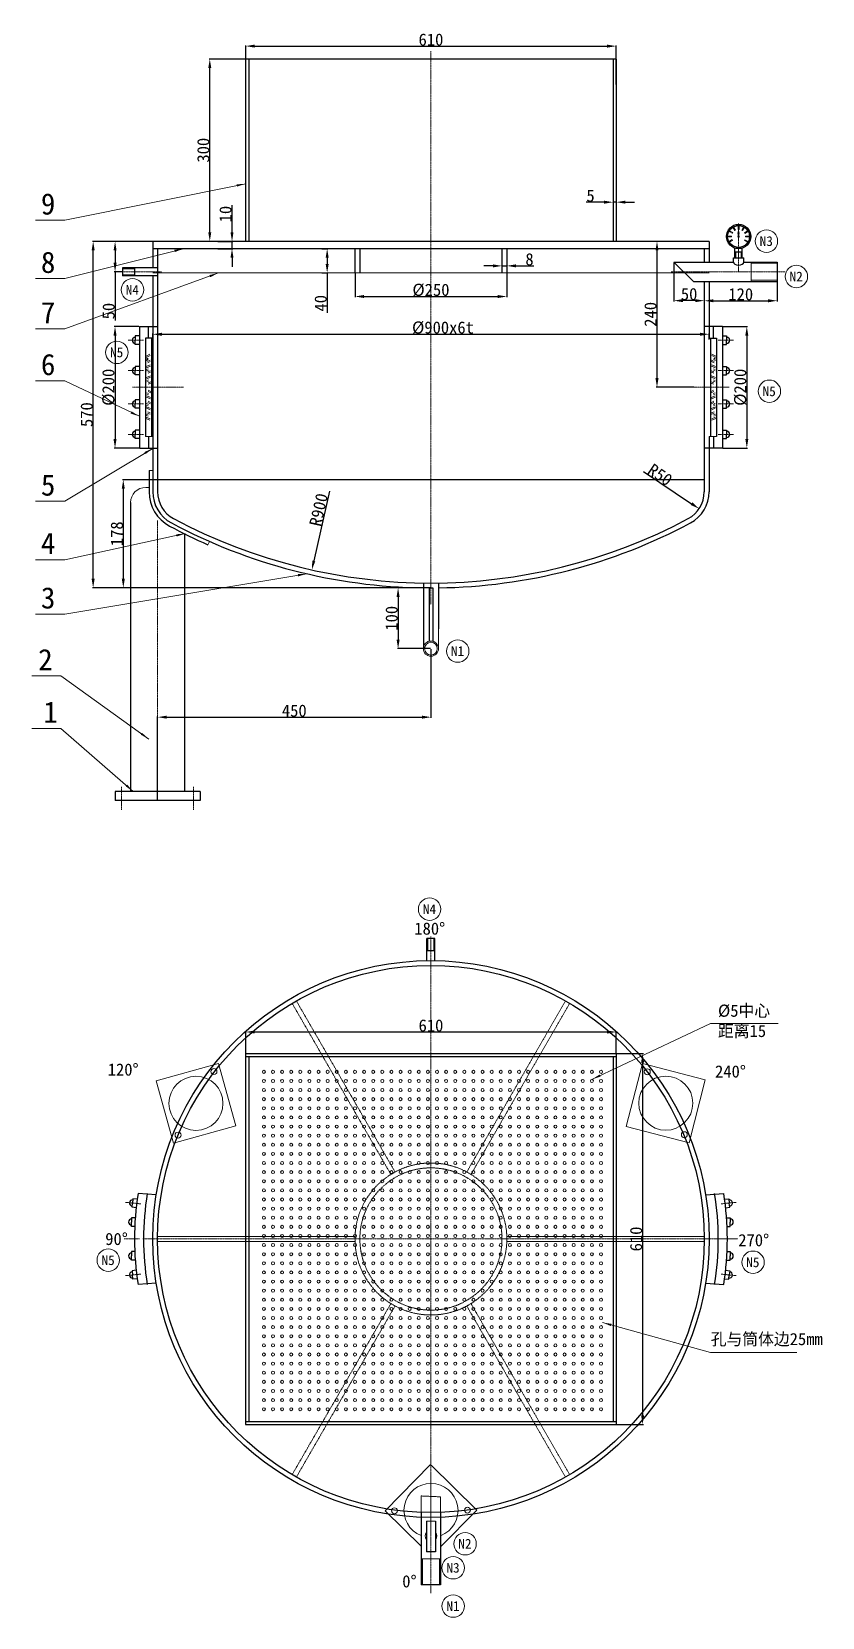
# Model space of a CAD drawing. Header units: millimetres. Extents: x 28206 to 36308, y 18744 to 24247.
# Drawn here: x 35006 to 36308, y 18744 to 21352 of the extents above.
import ezdxf

# ---------------------------------------------------------------- set-up
doc = ezdxf.new("R2010")
doc.units = ezdxf.units.MM
doc.header["$LTSCALE"] = 0.2
doc.linetypes.add('ACAD_ISO02W100', pattern=[15, 12, -3])
doc.linetypes.add('ACAD_ISO10W100', pattern=[18, 12, -3, 0, -3])
for name, color, linetype, lineweight in [('2', 1, 'Continuous', 18), ('中心线', 5, 'ACAD_ISO10W100', 13), ('粗实线', 1, 'Continuous', 30), ('细实线', 6, 'Continuous', 13), ('虚线', 2, 'ACAD_ISO02W100', 13)]:
    doc.layers.add(name, color=color, linetype=linetype, lineweight=lineweight)
doc.dimstyles.new('ISO-25', dxfattribs={"dimtxt": 20, "dimasz": 15, "dimexe": 1.25, "dimexo": 0.625, "dimtad": 1, "dimtxsty": 'Standard', "dimcen": 2.5, "dimdle": 30, "dimadec": 0, "dimazin": 0, "dimtfac": 1, "dimtmove": 0, "dimatfit": 3, "dimfxl": 1, "dimarcsym": 0})

msp = doc.modelspace()

# ---------------------------------------------------------------- texts
at = {"layer": '细实线', "ltscale": 0.5, "attachment_point": 1}
for s, insert, char_height, width in [('9', (35021.383, 21086.547), 35, 46.69065), ('N3', (36204.615, 21015.838), 16, 58.94022), ('8', (35021.383, 20990.503), 35, 46.69065), ('N2', (36253.879, 20957.577), 16, 58.94022), ('N4', (35160.961, 20935.674), 16, 58.94022), ('7', (35021.383, 20907.84), 35, 46.69065), ('6', (35021.383, 20822.392), 35, 46.69065), ('N5', (35135.173, 20832.864), 16, 58.94022), ('N5', (36209.448, 20768.815), 16, 58.94022), ('5', (35021.383, 20624.169), 35, 46.69065), ('4', (35021.383, 20528.116), 35, 46.69065), ('3', (35021.383, 20438.459), 35, 46.69065), ('2', (35016.927, 20336.86), 35, 46.69065), ('N1', (35696.42, 20341.418), 16, 58.94022), ('1', (35025.466, 20250.572), 35, 46.69065), ('N4', (35650.149, 19916.907), 16, 58.94022), ('180%%D', (35636.107, 19886.925), 20, 168.54402), ('%%C5中心\\P距离15', (36136.015, 19751.867), 20, 189.09215), ('120%%D', (35131.385, 19654.995), 20, 168.54402), ('240%%D', (36131.153, 19651.868), 20, 168.54402), ('90%%D', (35127.244, 19376.365), 20, 168.54402), ('270%%D', (36169.44, 19374.355), 20, 168.54402), ('N5', (35121.157, 19339.408), 16, 58.94022), ('N5', (36182.543, 19335.974), 16, 58.94022), ('孔与筒体边25mm', (36124.078, 19211.649), 20, 182.00853), ('N2', (35708.535, 18872.902), 16, 58.94022), ('N3', (35688.953, 18833.444), 16, 58.94022), ('0%%D', (35616.233, 18813.164), 20, 168.54402), ('N1', (35688.932, 18770.427), 16, 58.94022)]:
    msp.add_mtext(s, dxfattribs=dict(at, insert=insert, char_height=char_height, width=width))

# ---------------------------------------------------------------- blocks, each defined once
blk = doc.blocks.new('*X23')
at = {"layer": '细实线', "ltscale": 0.5}
blk.add_hatch(color=0, dxfattribs=at).paths.add_polyline_path([(36093.9, 20578), (36091.1, 20573.8), (36105, 20567.6)], flags=0)
at = {"layer": '细实线', "color": 0, "lineweight": -2, "ltscale": 0.5}
blk.add_line((36013.6, 20628.8), (36092.5, 20575.9), dxfattribs=at)
at = {"layer": '细实线', "color": 0, "ltscale": 0.5, "insert": (36040.8, 20623.4), "char_height": 20, "width": 88.723, "attachment_point": 5, "rotation": 326.1699}
blk.add_mtext('R50', dxfattribs=at)
blk = doc.blocks.new('*X24')
at = {"layer": '细实线', "ltscale": 0.5}
blk.add_hatch(color=0, dxfattribs=at).paths.add_polyline_path([(35468.2, 20482.2), (35473.1, 20481.1), (35467.4, 20467)], flags=0)
at = {"layer": '细实线', "color": 0, "lineweight": -2, "ltscale": 0.5}
blk.add_line((35496.3, 20596.7), (35470.6, 20481.7), dxfattribs=at)
at = {"layer": '细实线', "color": 0, "ltscale": 0.5, "insert": (35478.6, 20565.9), "char_height": 20, "width": 108.889, "attachment_point": 5, "rotation": 77.4157}
blk.add_mtext('R900', dxfattribs=at)
blk = doc.blocks.new('*X25')
at = {"layer": '细实线', "ltscale": 0.5}
for points in [[(35154.5, 20600.4), (35159.5, 20600.4), (35157, 20615.4)], [(35154.5, 20452.4), (35159.5, 20452.4), (35157, 20437.4)]]:
    blk.add_hatch(color=0, dxfattribs=at).paths.add_polyline_path(points, flags=0)
at = {"layer": '细实线', "color": 0, "lineweight": -2, "ltscale": 0.5}
for p, q in [((35333.1, 20615.4), (35155.8, 20615.4)), ((35157, 20600.4), (35157, 20452.4)), ((35662.8, 20437.4), (35155.8, 20437.4))]:
    blk.add_line(p, q, dxfattribs=at)
at = {"layer": '细实线', "color": 0, "ltscale": 0.5, "insert": (35146.4, 20526.4), "char_height": 20, "width": 75.556, "attachment_point": 5, "rotation": 90}
blk.add_mtext('178', dxfattribs=at)
blk = doc.blocks.new('*X26')
at = {"layer": '细实线', "ltscale": 0.5}
for points in [[(35104.9, 20992.4), (35109.9, 20992.4), (35107.4, 21007.4)], [(35104.9, 20452.4), (35109.9, 20452.4), (35107.4, 20437.4)]]:
    blk.add_hatch(color=0, dxfattribs=at).paths.add_polyline_path(points, flags=0)
at = {"layer": '细实线', "color": 0, "lineweight": -2, "ltscale": 0.5}
for p, q in [((35280.8, 21007.4), (35106.2, 21007.4)), ((35107.4, 20452.4), (35107.4, 20992.4)), ((35187.7, 20437.4), (35106.2, 20437.4))]:
    blk.add_line(p, q, dxfattribs=at)
at = {"layer": '细实线', "color": 0, "ltscale": 0.5, "insert": (35096.8, 20722.4), "char_height": 20, "width": 79.111, "attachment_point": 5, "rotation": 90}
blk.add_mtext('570', dxfattribs=at)
blk = doc.blocks.new('*X27')
at = {"layer": '细实线', "ltscale": 0.5}
for points in [[(35141, 20992.4), (35146, 20992.4), (35143.5, 21007.4)], [(35141, 20972.4), (35146, 20972.4), (35143.5, 20957.4)]]:
    blk.add_hatch(color=0, dxfattribs=at).paths.add_polyline_path(points, flags=0)
at = {"layer": '细实线', "color": 0, "lineweight": -2, "ltscale": 0.5}
for p, q in [((35154.8, 21007.4), (35142.2, 21007.4)), ((35143.5, 20992.4), (35143.5, 20972.4)), ((35154.8, 20957.4), (35142.2, 20957.4)), ((35143.5, 20957.4), (35143.5, 20877))]:
    blk.add_line(p, q, dxfattribs=at)
at = {"layer": '细实线', "color": 0, "ltscale": 0.5, "insert": (35132.9, 20892.7), "char_height": 20, "width": 50.667, "attachment_point": 5, "rotation": 90}
blk.add_mtext('50', dxfattribs=at)
blk = doc.blocks.new('*X28')
at = {"layer": '细实线', "ltscale": 0.5}
for points in [[(36128.5, 20912.2), (36128.5, 20907.2), (36113.5, 20909.7)], [(36218.5, 20912.2), (36218.5, 20907.2), (36233.5, 20909.7)]]:
    blk.add_hatch(color=0, dxfattribs=at).paths.add_polyline_path(points, flags=0)
at = {"layer": '细实线', "color": 0, "lineweight": -2, "ltscale": 0.5}
for p, q in [((36113.5, 20940.8), (36113.5, 20908.4)), ((36233.5, 20940.8), (36233.5, 20908.4)), ((36128.5, 20909.7), (36218.5, 20909.7))]:
    blk.add_line(p, q, dxfattribs=at)
at = {"layer": '细实线', "color": 0, "ltscale": 0.5, "insert": (36173.5, 20920.3), "char_height": 20, "width": 76, "attachment_point": 5}
blk.add_mtext('120', dxfattribs=at)
blk = doc.blocks.new('*X29')
at = {"layer": '细实线', "ltscale": 0.5}
for points in [[(36078.5, 20912.4), (36078.5, 20907.4), (36063.5, 20909.9)], [(36098.5, 20912.4), (36098.5, 20907.4), (36113.5, 20909.9)]]:
    blk.add_hatch(color=0, dxfattribs=at).paths.add_polyline_path(points, flags=0)
at = {"layer": '细实线', "color": 0, "lineweight": -2, "ltscale": 0.5}
for p, q in [((36063.5, 20972.8), (36063.5, 20908.7)), ((36098.5, 20909.9), (36078.5, 20909.9)), ((36113.5, 20918.1), (36113.5, 20908.7))]:
    blk.add_line(p, q, dxfattribs=at)
at = {"layer": '细实线', "color": 0, "ltscale": 0.5, "insert": (36088.5, 20920.6), "char_height": 20, "width": 50.667, "attachment_point": 5}
blk.add_mtext('50', dxfattribs=at)
blk = doc.blocks.new('*X30')
at = {"layer": '细实线', "ltscale": 0.5}
for points in [[(35553.5, 20919.2), (35553.5, 20914.2), (35538.5, 20916.7)], [(35773.5, 20919.2), (35773.5, 20914.2), (35788.5, 20916.7)]]:
    blk.add_hatch(color=0, dxfattribs=at).paths.add_polyline_path(points, flags=0)
at = {"layer": '细实线', "color": 0, "lineweight": -2, "ltscale": 0.5}
for p, q in [((35538.5, 20954.8), (35538.5, 20915.5)), ((35788.5, 20954.8), (35788.5, 20915.5)), ((35553.5, 20916.7), (35773.5, 20916.7))]:
    blk.add_line(p, q, dxfattribs=at)
at = {"layer": '细实线', "color": 0, "ltscale": 0.5, "insert": (35663.5, 20927.3), "char_height": 20, "width": 109.778, "attachment_point": 5}
blk.add_mtext('%%C250', dxfattribs=at)
blk = doc.blocks.new('*X31')
at = {"layer": '细实线', "ltscale": 0.5}
for points in [[(35490.1, 20980.4), (35495.1, 20980.4), (35492.6, 20995.4)], [(35490.1, 20970.4), (35495.1, 20970.4), (35492.6, 20955.4)]]:
    blk.add_hatch(color=0, dxfattribs=at).paths.add_polyline_path(points, flags=0)
at = {"layer": '细实线', "color": 0, "lineweight": -2, "ltscale": 0.5}
for p, q in [((35484.1, 20995.4), (35493.8, 20995.4)), ((35492.6, 20980.4), (35492.6, 20970.4)), ((35484.1, 20955.4), (35493.8, 20955.4)), ((35492.6, 20955.4), (35492.6, 20890))]:
    blk.add_line(p, q, dxfattribs=at)
at = {"layer": '细实线', "color": 0, "ltscale": 0.5, "insert": (35482, 20905.6), "char_height": 20, "width": 52, "attachment_point": 5, "rotation": 90}
blk.add_mtext('40', dxfattribs=at)
blk = doc.blocks.new('*X32')
at = {"layer": '细实线', "ltscale": 0.5}
for points in [[(35333.5, 21022.4), (35338.5, 21022.4), (35336, 21007.4)], [(35333.5, 20980.4), (35338.5, 20980.4), (35336, 20995.4)]]:
    blk.add_hatch(color=0, dxfattribs=at).paths.add_polyline_path(points, flags=0)
at = {"layer": '细实线', "color": 0, "lineweight": -2, "ltscale": 0.5}
for p, q in [((35336, 21022.4), (35336, 21067.2)), ((35312.8, 21007.4), (35337.3, 21007.4)), ((35336, 20995.4), (35336, 21007.4)), ((35312.8, 20995.4), (35337.3, 20995.4)), ((35336, 20980.4), (35336, 20965.4))]:
    blk.add_line(p, q, dxfattribs=at)
at = {"layer": '细实线', "color": 0, "ltscale": 0.5, "insert": (35325.4, 21052.3), "char_height": 20, "width": 47.556, "attachment_point": 5, "rotation": 90}
blk.add_mtext('10', dxfattribs=at)
blk = doc.blocks.new('*X33')
at = {"layer": '细实线', "ltscale": 0.5}
for points in [[(35296.9, 21292.4), (35301.9, 21292.4), (35299.4, 21307.4)], [(35296.9, 21022.4), (35301.9, 21022.4), (35299.4, 21007.4)]]:
    blk.add_hatch(color=0, dxfattribs=at).paths.add_polyline_path(points, flags=0)
at = {"layer": '细实线', "color": 0, "lineweight": -2, "ltscale": 0.5}
for p, q in [((35401, 21307.4), (35298.2, 21307.4)), ((35299.4, 21022.4), (35299.4, 21292.4)), ((35311.6, 21007.4), (35298.2, 21007.4))]:
    blk.add_line(p, q, dxfattribs=at)
at = {"layer": '细实线', "color": 0, "ltscale": 0.5, "insert": (35288.8, 21157.4), "char_height": 20, "width": 79.111, "attachment_point": 5, "rotation": 90}
blk.add_mtext('300', dxfattribs=at)
blk = doc.blocks.new('*X34')
at = {"layer": '细实线', "ltscale": 0.5}
for points in [[(35373.5, 21331.1), (35373.5, 21326.1), (35358.5, 21328.6)], [(35953.5, 21331.1), (35953.5, 21326.1), (35968.5, 21328.6)]]:
    blk.add_hatch(color=0, dxfattribs=at).paths.add_polyline_path(points, flags=0)
at = {"layer": '细实线', "color": 0, "lineweight": -2, "ltscale": 0.5}
for p, q in [((35358.5, 21289), (35358.5, 21329.8)), ((35373.5, 21328.6), (35953.5, 21328.6)), ((35968.5, 21265.7), (35968.5, 21329.8))]:
    blk.add_line(p, q, dxfattribs=at)
at = {"layer": '细实线', "color": 0, "ltscale": 0.5, "insert": (35663.5, 21339.2), "char_height": 20, "width": 79.778, "attachment_point": 5}
blk.add_mtext('610', dxfattribs=at)
blk = doc.blocks.new('*X35')
at = {"layer": '细实线', "ltscale": 0.5}
for points in [[(35948.5, 21074.4), (35948.5, 21069.4), (35963.5, 21071.9)], [(35983.5, 21074.4), (35983.5, 21069.4), (35968.5, 21071.9)]]:
    blk.add_hatch(color=0, dxfattribs=at).paths.add_polyline_path(points, flags=0)
at = {"layer": '细实线', "color": 0, "lineweight": -2, "ltscale": 0.5}
for p, q in [((35963.5, 21080), (35963.5, 21070.6)), ((35968.5, 21080), (35968.5, 21070.6)), ((35948.5, 21071.9), (35918.9, 21071.9)), ((35968.5, 21071.9), (35963.5, 21071.9)), ((35983.5, 21071.9), (35998.5, 21071.9))]:
    blk.add_line(p, q, dxfattribs=at)
at = {"layer": '细实线', "color": 0, "ltscale": 0.5, "insert": (35926.2, 21082.5), "char_height": 20, "width": 21.556, "attachment_point": 5}
blk.add_mtext('5', dxfattribs=at)
blk = doc.blocks.new('*X36')
at = {"layer": '细实线', "ltscale": 0.5}
for points in [[(35765.5, 20969.6), (35765.5, 20964.6), (35780.5, 20967.1)], [(35803.5, 20969.6), (35803.5, 20964.6), (35788.5, 20967.1)]]:
    blk.add_hatch(color=0, dxfattribs=at).paths.add_polyline_path(points, flags=0)
at = {"layer": '细实线', "color": 0, "lineweight": -2, "ltscale": 0.5}
for p, q in [((35765.5, 20967.1), (35750.5, 20967.1)), ((35780.5, 20967.8), (35780.5, 20965.9)), ((35780.5, 20967.1), (35788.5, 20967.1)), ((35788.5, 20967.8), (35788.5, 20965.9)), ((35803.5, 20967.1), (35833, 20967.1))]:
    blk.add_line(p, q, dxfattribs=at)
at = {"layer": '细实线', "color": 0, "ltscale": 0.5, "insert": (35825.7, 20977.8), "char_height": 20, "width": 22.667, "attachment_point": 5}
blk.add_mtext('8', dxfattribs=at)
blk = doc.blocks.new('*X37')
at = {"layer": '细实线', "ltscale": 0.5}
for points in [[(35220.5, 20857.1), (35220.5, 20852.1), (35205.5, 20854.6)], [(36106.5, 20857.1), (36106.5, 20852.1), (36121.5, 20854.6)]]:
    blk.add_hatch(color=0, dxfattribs=at).paths.add_polyline_path(points, flags=0)
at = {"layer": '细实线', "color": 0, "lineweight": -2, "ltscale": 0.5}
for p, q in [((35205.5, 20749.6), (35205.5, 20855.9)), ((35220.5, 20854.6), (36106.5, 20854.6)), ((36121.5, 20846.2), (36121.5, 20855.9))]:
    blk.add_line(p, q, dxfattribs=at)
at = {"layer": '细实线', "color": 0, "ltscale": 0.5, "insert": (35683.3, 20865.3), "char_height": 20, "width": 193.778, "attachment_point": 5}
blk.add_mtext('%%C900x6t', dxfattribs=at)
blk = doc.blocks.new('*X38')
at = {"layer": '细实线', "ltscale": 0.5}
for points in [[(36033.1, 20992.4), (36038.1, 20992.4), (36035.6, 21007.4)], [(36033.1, 20782.4), (36038.1, 20782.4), (36035.6, 20767.4)]]:
    blk.add_hatch(color=0, dxfattribs=at).paths.add_polyline_path(points, flags=0)
at = {"layer": '细实线', "color": 0, "lineweight": -2, "ltscale": 0.5}
for p, q in [((36044.8, 21007.4), (36034.4, 21007.4)), ((36035.6, 20992.4), (36035.6, 20782.4)), ((36096.1, 20767.4), (36034.4, 20767.4))]:
    blk.add_line(p, q, dxfattribs=at)
at = {"layer": '细实线', "color": 0, "ltscale": 0.5, "insert": (36025, 20887.4), "char_height": 20, "width": 79.556, "attachment_point": 5, "rotation": 90}
blk.add_mtext('240', dxfattribs=at)
blk = doc.blocks.new('*X39')
at = {"layer": '细实线', "ltscale": 0.5}
for points in [[(36181, 20852.4), (36186, 20852.4), (36183.5, 20867.4)], [(36181, 20682.4), (36186, 20682.4), (36183.5, 20667.4)]]:
    blk.add_hatch(color=0, dxfattribs=at).paths.add_polyline_path(points, flags=0)
at = {"layer": '细实线', "color": 0, "lineweight": -2, "ltscale": 0.5}
for p, q in [((36144.1, 20867.4), (36184.8, 20867.4)), ((36183.5, 20852.4), (36183.5, 20682.4)), ((36144.1, 20667.4), (36184.8, 20667.4))]:
    blk.add_line(p, q, dxfattribs=at)
at = {"layer": '细实线', "color": 0, "ltscale": 0.5, "insert": (36172.9, 20767.4), "char_height": 20, "width": 109.778, "attachment_point": 5, "rotation": 90}
blk.add_mtext('%%C200', dxfattribs=at)
blk = doc.blocks.new('*X40')
at = {"layer": '细实线', "ltscale": 0.5}
for points in [[(35373.5, 19709.3), (35373.5, 19704.3), (35358.5, 19706.8)], [(35953.5, 19709.3), (35953.5, 19704.3), (35968.5, 19706.8)]]:
    blk.add_hatch(color=0, dxfattribs=at).paths.add_polyline_path(points, flags=0)
at = {"layer": '细实线', "color": 0, "lineweight": -2, "ltscale": 0.5}
for p, q in [((35358.5, 19671.9), (35358.5, 19708)), ((35373.5, 19706.8), (35953.5, 19706.8)), ((35968.5, 19671.9), (35968.5, 19708))]:
    blk.add_line(p, q, dxfattribs=at)
at = {"layer": '细实线', "color": 0, "ltscale": 0.5, "insert": (35663.5, 19717.4), "char_height": 20, "width": 79.778, "attachment_point": 5}
blk.add_mtext('610', dxfattribs=at)
blk = doc.blocks.new('*X41')
at = {"layer": '细实线', "ltscale": 0.5}
for points in [[(36009.4, 19656.3), (36014.4, 19656.3), (36011.9, 19671.3)], [(36009.4, 19076.3), (36014.4, 19076.3), (36011.9, 19061.3)]]:
    blk.add_hatch(color=0, dxfattribs=at).paths.add_polyline_path(points, flags=0)
at = {"layer": '细实线', "color": 0, "lineweight": -2, "ltscale": 0.5}
for p, q in [((35946.7, 19671.3), (36013.2, 19671.3)), ((36011.9, 19656.3), (36011.9, 19076.3)), ((35946.7, 19061.3), (36013.2, 19061.3))]:
    blk.add_line(p, q, dxfattribs=at)
at = {"layer": '细实线', "color": 0, "ltscale": 0.5, "insert": (36001.3, 19366.3), "char_height": 20, "width": 79.778, "attachment_point": 5, "rotation": 90}
blk.add_mtext('610', dxfattribs=at)
blk = doc.blocks.new('*X42')
at = {"layer": '细实线', "linetype": 'Continuous', "ltscale": 0.5}
blk.add_hatch(color=0, dxfattribs=at).paths.add_polyline_path([(35928.5, 19628.8), (35941.2, 19636.9), (35942.8, 19633.5)], flags=0)
blk.add_hatch(color=0, dxfattribs=at).paths.add_polyline_path([(35928.5, 19628.8), (35941.2, 19636.9), (35942.8, 19633.5)], flags=0)
at = {"layer": '细实线', "color": 0, "linetype": 'Continuous', "ltscale": 0.5}
for p, q in [((35928.5, 19628.8), (36123.6, 19720.7)), ((35928.5, 19628.8), (36123.6, 19720.7)), ((36123.6, 19720.7), (36235.2, 19720.7)), ((36123.6, 19720.7), (36235.2, 19720.7))]:
    blk.add_line(p, q, dxfattribs=at)
at = {"layer": '细实线', "color": 0, "ltscale": 0.5}
blk.add_line((36235.2, 19720.7), (36235.2, 19720.7), dxfattribs=at)
blk.add_line((36235.2, 19720.7), (36235.2, 19720.7), dxfattribs=at)
blk = doc.blocks.new('*X43')
at = {"layer": '细实线', "linetype": 'Continuous', "ltscale": 0.5}
blk.add_hatch(color=0, dxfattribs=at).paths.add_polyline_path([(35946, 19228.8), (35960.9, 19226.6), (35959.9, 19223)], flags=0)
blk.add_hatch(color=0, dxfattribs=at).paths.add_polyline_path([(35946, 19228.8), (35960.9, 19226.6), (35959.9, 19223)], flags=0)
at = {"layer": '细实线', "color": 0, "linetype": 'Continuous', "ltscale": 0.5}
for p, q in [((35946, 19228.8), (36123.6, 19179.8)), ((35946, 19228.8), (36123.6, 19179.8)), ((36123.6, 19179.8), (36265.6, 19179.8)), ((36123.6, 19179.8), (36265.6, 19179.8))]:
    blk.add_line(p, q, dxfattribs=at)
at = {"layer": '细实线', "color": 0, "ltscale": 0.5}
blk.add_line((36265.6, 19179.8), (36265.6, 19179.8), dxfattribs=at)
blk.add_line((36265.6, 19179.8), (36265.6, 19179.8), dxfattribs=at)
blk = doc.blocks.new('*X44')
at = {"layer": '细实线', "linetype": 'Continuous', "ltscale": 0.5}
blk.add_hatch(color=0, dxfattribs=at).paths.add_polyline_path([(35173.5, 20102.4), (35161, 20110.8), (35163.4, 20113.7)], flags=0)
blk.add_hatch(color=0, dxfattribs=at).paths.add_polyline_path([(35173.5, 20102.4), (35161, 20110.8), (35163.4, 20113.7)], flags=0)
at = {"layer": '细实线', "color": 0, "linetype": 'Continuous', "ltscale": 0.5}
for p, q in [((35054.1, 20206.2), (35006.2, 20206.2)), ((35054.1, 20206.2), (35006.2, 20206.2)), ((35173.5, 20102.4), (35054.1, 20206.2)), ((35173.5, 20102.4), (35054.1, 20206.2))]:
    blk.add_line(p, q, dxfattribs=at)
at = {"layer": '细实线', "color": 0, "ltscale": 0.5}
blk.add_line((35006.2, 20206.2), (35006.2, 20206.2), dxfattribs=at)
blk.add_line((35006.2, 20206.2), (35006.2, 20206.2), dxfattribs=at)
blk = doc.blocks.new('*X45')
at = {"layer": '细实线', "linetype": 'Continuous', "ltscale": 0.5}
blk.add_hatch(color=0, dxfattribs=at).paths.add_polyline_path([(35199, 20188.7), (35185.7, 20195.9), (35187.9, 20198.9)], flags=0)
blk.add_hatch(color=0, dxfattribs=at).paths.add_polyline_path([(35199, 20188.7), (35185.7, 20195.9), (35187.9, 20198.9)], flags=0)
at = {"layer": '细实线', "color": 0, "linetype": 'Continuous', "ltscale": 0.5}
for p, q in [((35054.1, 20292.5), (35006.2, 20292.5)), ((35054.1, 20292.5), (35006.2, 20292.5)), ((35199, 20188.7), (35054.1, 20292.5)), ((35199, 20188.7), (35054.1, 20292.5))]:
    blk.add_line(p, q, dxfattribs=at)
at = {"layer": '细实线', "color": 0, "ltscale": 0.5}
blk.add_line((35006.2, 20292.5), (35006.2, 20292.5), dxfattribs=at)
blk.add_line((35006.2, 20292.5), (35006.2, 20292.5), dxfattribs=at)
blk = doc.blocks.new('*X46')
at = {"layer": '细实线', "linetype": 'Continuous', "ltscale": 0.5}
blk.add_hatch(color=0, dxfattribs=at).paths.add_polyline_path([(35459.4, 20460.6), (35444.9, 20456.3), (35444.3, 20460)], flags=0)
blk.add_hatch(color=0, dxfattribs=at).paths.add_polyline_path([(35459.4, 20460.6), (35444.9, 20456.3), (35444.3, 20460)], flags=0)
at = {"layer": '细实线', "color": 0, "linetype": 'Continuous', "ltscale": 0.5}
for p, q in [((35459.4, 20460.6), (35060.5, 20394.1)), ((35459.4, 20460.6), (35060.5, 20394.1)), ((35060.5, 20394.1), (35012.6, 20394.1)), ((35060.5, 20394.1), (35012.6, 20394.1))]:
    blk.add_line(p, q, dxfattribs=at)
at = {"layer": '细实线', "color": 0, "ltscale": 0.5}
blk.add_line((35012.6, 20394.1), (35012.6, 20394.1), dxfattribs=at)
blk.add_line((35012.6, 20394.1), (35012.6, 20394.1), dxfattribs=at)
blk = doc.blocks.new('*X47')
at = {"layer": '细实线', "linetype": 'Continuous', "ltscale": 0.5}
blk.add_hatch(color=0, dxfattribs=at).paths.add_polyline_path([(35259.1, 20526.8), (35244.8, 20521.8), (35244, 20525.5)], flags=0)
blk.add_hatch(color=0, dxfattribs=at).paths.add_polyline_path([(35259.1, 20526.8), (35244.8, 20521.8), (35244, 20525.5)], flags=0)
at = {"layer": '细实线', "color": 0, "linetype": 'Continuous', "ltscale": 0.5}
for p, q in [((35259.1, 20526.8), (35060.5, 20483.7)), ((35259.1, 20526.8), (35060.5, 20483.7)), ((35060.5, 20483.7), (35012.6, 20483.7)), ((35060.5, 20483.7), (35012.6, 20483.7))]:
    blk.add_line(p, q, dxfattribs=at)
at = {"layer": '细实线', "color": 0, "ltscale": 0.5}
blk.add_line((35012.6, 20483.7), (35012.6, 20483.7), dxfattribs=at)
blk.add_line((35012.6, 20483.7), (35012.6, 20483.7), dxfattribs=at)
blk = doc.blocks.new('*X48')
at = {"layer": '细实线', "linetype": 'Continuous', "ltscale": 0.5}
blk.add_hatch(color=0, dxfattribs=at).paths.add_polyline_path([(35205.5, 20666.9), (35193.6, 20657.5), (35191.6, 20660.7)], flags=0)
blk.add_hatch(color=0, dxfattribs=at).paths.add_polyline_path([(35205.5, 20666.9), (35193.6, 20657.5), (35191.6, 20660.7)], flags=0)
at = {"layer": '细实线', "color": 0, "linetype": 'Continuous', "ltscale": 0.5}
for p, q in [((35205.5, 20666.9), (35060.5, 20579.8)), ((35205.5, 20666.9), (35060.5, 20579.8)), ((35060.5, 20579.8), (35012.6, 20579.8)), ((35060.5, 20579.8), (35012.6, 20579.8))]:
    blk.add_line(p, q, dxfattribs=at)
at = {"layer": '细实线', "color": 0, "ltscale": 0.5}
blk.add_line((35012.6, 20579.8), (35012.6, 20579.8), dxfattribs=at)
blk.add_line((35012.6, 20579.8), (35012.6, 20579.8), dxfattribs=at)
blk = doc.blocks.new('*X49')
at = {"layer": '细实线', "linetype": 'Continuous', "ltscale": 0.5}
blk.add_hatch(color=0, dxfattribs=at).paths.add_polyline_path([(35183.5, 20719.6), (35169.1, 20724.3), (35170.7, 20727.7)], flags=0)
blk.add_hatch(color=0, dxfattribs=at).paths.add_polyline_path([(35183.5, 20719.6), (35169.1, 20724.3), (35170.7, 20727.7)], flags=0)
at = {"layer": '细实线', "color": 0, "linetype": 'Continuous', "ltscale": 0.5}
for p, q in [((35060.5, 20778), (35012.6, 20778)), ((35060.5, 20778), (35012.6, 20778)), ((35183.5, 20719.6), (35060.5, 20778)), ((35183.5, 20719.6), (35060.5, 20778))]:
    blk.add_line(p, q, dxfattribs=at)
at = {"layer": '细实线', "color": 0, "ltscale": 0.5}
blk.add_line((35012.6, 20778), (35012.6, 20778), dxfattribs=at)
blk.add_line((35012.6, 20778), (35012.6, 20778), dxfattribs=at)
blk = doc.blocks.new('*X50')
at = {"layer": '细实线', "linetype": 'Continuous', "ltscale": 0.5}
blk.add_hatch(color=0, dxfattribs=at).paths.add_polyline_path([(35313.6, 20955.4), (35300.1, 20948.5), (35298.8, 20952)], flags=0)
blk.add_hatch(color=0, dxfattribs=at).paths.add_polyline_path([(35313.6, 20955.4), (35300.1, 20948.5), (35298.8, 20952)], flags=0)
at = {"layer": '细实线', "color": 0, "linetype": 'Continuous', "ltscale": 0.5}
for p, q in [((35313.6, 20955.4), (35060.5, 20863.5)), ((35313.6, 20955.4), (35060.5, 20863.5)), ((35060.5, 20863.5), (35012.6, 20863.5)), ((35060.5, 20863.5), (35012.6, 20863.5))]:
    blk.add_line(p, q, dxfattribs=at)
at = {"layer": '细实线', "color": 0, "ltscale": 0.5}
blk.add_line((35012.6, 20863.5), (35012.6, 20863.5), dxfattribs=at)
blk.add_line((35012.6, 20863.5), (35012.6, 20863.5), dxfattribs=at)
blk = doc.blocks.new('*X51')
at = {"layer": '细实线', "linetype": 'Continuous', "ltscale": 0.5}
blk.add_hatch(color=0, dxfattribs=at).paths.add_polyline_path([(35256, 20995.4), (35242, 20989.9), (35241, 20993.6)], flags=0)
blk.add_hatch(color=0, dxfattribs=at).paths.add_polyline_path([(35256, 20995.4), (35242, 20989.9), (35241, 20993.6)], flags=0)
at = {"layer": '细实线', "color": 0, "linetype": 'Continuous', "ltscale": 0.5}
for p, q in [((35256, 20995.4), (35060.5, 20946.1)), ((35256, 20995.4), (35060.5, 20946.1)), ((35060.5, 20946.1), (35012.6, 20946.1)), ((35060.5, 20946.1), (35012.6, 20946.1))]:
    blk.add_line(p, q, dxfattribs=at)
at = {"layer": '细实线', "color": 0, "ltscale": 0.5}
blk.add_line((35012.6, 20946.1), (35012.6, 20946.1), dxfattribs=at)
blk.add_line((35012.6, 20946.1), (35012.6, 20946.1), dxfattribs=at)
blk = doc.blocks.new('*X52')
at = {"layer": '细实线', "linetype": 'Continuous', "ltscale": 0.5}
blk.add_hatch(color=0, dxfattribs=at).paths.add_polyline_path([(35358.5, 21102.3), (35344.1, 21097.5), (35343.4, 21101.1)], flags=0)
blk.add_hatch(color=0, dxfattribs=at).paths.add_polyline_path([(35358.5, 21102.3), (35344.1, 21097.5), (35343.4, 21101.1)], flags=0)
at = {"layer": '细实线', "color": 0, "linetype": 'Continuous', "ltscale": 0.5}
for p, q in [((35358.5, 21102.3), (35060.5, 21042.2)), ((35358.5, 21102.3), (35060.5, 21042.2)), ((35060.5, 21042.2), (35012.6, 21042.2)), ((35060.5, 21042.2), (35012.6, 21042.2))]:
    blk.add_line(p, q, dxfattribs=at)
at = {"layer": '细实线', "color": 0, "ltscale": 0.5}
blk.add_line((35012.6, 21042.2), (35012.6, 21042.2), dxfattribs=at)
blk.add_line((35012.6, 21042.2), (35012.6, 21042.2), dxfattribs=at)
blk = doc.blocks.new('*X53')
at = {"layer": '细实线', "ltscale": 0.5}
for points in [[(35140.9, 20852.4), (35145.9, 20852.4), (35143.4, 20867.4)], [(35140.9, 20682.4), (35145.9, 20682.4), (35143.4, 20667.4)]]:
    blk.add_hatch(color=0, dxfattribs=at).paths.add_polyline_path(points, flags=0)
at = {"layer": '细实线', "color": 0, "lineweight": -2, "ltscale": 0.5}
for p, q in [((35182.8, 20867.4), (35142.1, 20867.4)), ((35143.4, 20852.4), (35143.4, 20682.4)), ((35182.8, 20667.4), (35142.1, 20667.4))]:
    blk.add_line(p, q, dxfattribs=at)
at = {"layer": '细实线', "color": 0, "ltscale": 0.5, "insert": (35132.8, 20767.4), "char_height": 20, "width": 109.778, "attachment_point": 5, "rotation": 90}
blk.add_mtext('%%C200', dxfattribs=at)
blk = doc.blocks.new('*X54')
at = {"layer": '2', "ltscale": 0.5}
for points in [[(35606.9, 20422.4), (35611.9, 20422.4), (35609.4, 20437.4)], [(35606.9, 20352.4), (35611.9, 20352.4), (35609.4, 20337.4)]]:
    blk.add_hatch(color=0, dxfattribs=at).paths.add_polyline_path(points, flags=0)
at = {"layer": '2', "color": 0, "lineweight": -2, "ltscale": 0.5}
for p, q in [((35662.8, 20437.4), (35608.2, 20437.4)), ((35609.4, 20422.4), (35609.4, 20352.4)), ((35662.8, 20337.4), (35608.2, 20337.4))]:
    blk.add_line(p, q, dxfattribs=at)
at = {"layer": '2', "color": 0, "ltscale": 0.5, "insert": (35598.8, 20387.4), "char_height": 20, "width": 76, "attachment_point": 5, "rotation": 90}
blk.add_mtext('100', dxfattribs=at)
blk = doc.blocks.new('*X55')
at = {"layer": '2', "ltscale": 0.5}
for points in [[(35228.5, 20227.2), (35228.5, 20222.2), (35213.5, 20224.7)], [(35648.5, 20227.2), (35648.5, 20222.2), (35663.5, 20224.7)]]:
    blk.add_hatch(color=0, dxfattribs=at).paths.add_polyline_path(points, flags=0)
at = {"layer": '2', "color": 0, "lineweight": -2, "ltscale": 0.5}
for p, q in [((35663.5, 20336.8), (35663.5, 20223.4)), ((35213.5, 20088), (35213.5, 20225.9)), ((35228.5, 20224.7), (35648.5, 20224.7))]:
    blk.add_line(p, q, dxfattribs=at)
at = {"layer": '2', "color": 0, "ltscale": 0.5, "insert": (35438.5, 20235.3), "char_height": 20, "width": 80.444, "attachment_point": 5}
blk.add_mtext('450', dxfattribs=at)

# ---------------------------------------------------------------- dimensions: what is measured, and where the dimension line sits
at = {"layer": '2', "ltscale": 0.5}
dim = msp.add_linear_dim(base=(35609.428, 20337.398), p1=(35663.452, 20437.4), p2=(35663.452, 20337.398), angle=90, dimstyle='ISO-25', override={"dimsah": 1, "dimtolj": 1, "dimtzin": 8}, dxfattribs=at)
dim.commit()
dim.dimension.update_dxf_attribs({"geometry": '*X54', "text_midpoint": (35598.803, 20387.399)})
dim = msp.add_linear_dim(base=(35663.452, 20224.657), p1=(35213.453, 20087.4), p2=(35663.452, 20337.398), dimstyle='ISO-25', override={"dimsah": 1, "dimtolj": 1, "dimtzin": 8}, dxfattribs=at)
dim.commit()
dim.dimension.update_dxf_attribs({"geometry": '*X55', "text_midpoint": (35438.452, 20235.282)})
at = {"layer": '细实线', "ltscale": 0.5}
for base, p1, p2, picture, middle in [((35968.452, 21328.571), (35358.452, 21288.372), (35968.452, 21265.083), '*X34', (35663.452, 21339.196)), ((35963.452, 21071.856), (35968.452, 21080.598), (35963.452, 21080.598), '*X35', (35926.16, 21082.481)), ((35788.452, 20967.15), (35780.452, 20968.438), (35788.452, 20968.438), '*X36', (35825.743, 20977.775)), ((36063.452, 20909.947), (36113.452, 20918.716), (36063.452, 20973.4), '*X29', (36088.452, 20920.572)), ((36233.452, 20909.655), (36113.452, 20941.4), (36233.452, 20941.4), '*X28', (36173.452, 20920.28)), ((35968.452, 19706.78), (35358.452, 19671.27), (35968.452, 19671.27), '*X40', (35663.452, 19717.405))]:
    dim = msp.add_linear_dim(base=base, p1=p1, p2=p2, dimstyle='ISO-25', override={"dimsah": 1, "dimtolj": 1, "dimtzin": 8}, dxfattribs=at)
    dim.commit()
    dim.dimension.update_dxf_attribs({"geometry": picture, "text_midpoint": middle})
for center, mpoint, picture, middle in [((35663.452, 21345.4), (35467.364, 20467.021), '*X24', (35488.924, 20563.602)), ((36063.452, 20595.4), (36104.986, 20567.563), '*X23', (36034.897, 20614.537))]:
    dim = msp.add_radius_dim(center=center, mpoint=mpoint, dimstyle='ISO-25', override={"dimpost": 'R<>', "dimsah": 1, "dimtolj": 1, "dimtzin": 8}, dxfattribs=at)
    dim.commit()
    dim.dimension.update_dxf_attribs({"geometry": picture, "text_midpoint": middle, "dimtype": 164})
for base, p1, p2, picture, middle in [((35299.421, 21307.4), (35312.195, 21007.4), (35401.613, 21307.4), '*X33', (35288.796, 21157.4)), ((35107.444, 21007.4), (35188.279, 20437.4), (35281.458, 21007.4), '*X26', (35096.819, 20722.4)), ((36035.647, 20767.4), (36045.471, 21007.4), (36096.746, 20767.4), '*X38', (36025.022, 20887.4)), ((35157.027, 20437.4), (35333.756, 20615.4), (35663.452, 20437.4), '*X25', (35146.402, 20526.4)), ((36011.907, 19061.27), (35946.115, 19671.27), (35946.115, 19061.27), '*X41', (36001.282, 19366.27))]:
    dim = msp.add_linear_dim(base=base, p1=p1, p2=p2, angle=90, dimstyle='ISO-25', override={"dimsah": 1, "dimtolj": 1, "dimtzin": 8}, dxfattribs=at)
    dim.commit()
    dim.dimension.update_dxf_attribs({"geometry": picture, "text_midpoint": middle})
for base, p1, p2, text, picture, middle in [((35336.04, 21007.4), (35312.195, 20995.4), (35312.195, 21007.4), '10', '*X32', (35325.415, 21052.31)), ((35143.396, 20667.4), (35183.452, 20867.4), (35183.452, 20667.4), '%%C<>', '*X53', (35132.771, 20767.4)), ((36183.507, 20667.4), (36143.452, 20867.4), (36143.452, 20667.4), '%%C<>', '*X39', (36172.882, 20767.4))]:
    dim = msp.add_linear_dim(base=base, p1=p1, p2=p2, angle=90, text=text, dimstyle='ISO-25', override={"dimsah": 1, "dimtolj": 1}, dxfattribs=at)
    dim.commit()
    dim.dimension.update_dxf_attribs({"geometry": picture, "text_midpoint": middle})
for base, p1, p2, picture, middle in [((35143.5, 21007.4), (35155.452, 20957.4), (35155.452, 21007.4), '*X27', (35143.5, 20892.667)), ((35492.594, 20955.4), (35483.49, 20995.4), (35483.49, 20955.4), '*X31', (35492.594, 20905.605))]:
    dim = msp.add_linear_dim(base=base, p1=p1, p2=p2, angle=90, dimstyle='ISO-25', override={"dimsah": 1, "dimtolj": 1, "dimtzin": 8}, dxfattribs=at)
    dim.commit()
    dim.dimension.update_dxf_attribs({"geometry": picture, "text_midpoint": middle, "dimtype": 160})
dim = msp.add_linear_dim(base=(35788.452, 20916.721), p1=(35538.452, 20955.4), p2=(35788.452, 20955.4), text='%%C<>', dimstyle='ISO-25', override={"dimsah": 1, "dimtolj": 1}, dxfattribs=at)
dim.commit()
dim.dimension.update_dxf_attribs({"geometry": '*X30', "text_midpoint": (35663.452, 20927.346)})
dim = msp.add_linear_dim(base=(36121.452, 20854.646), p1=(35205.452, 20749.009), p2=(36121.452, 20845.614), text='%%C900x6t', dimstyle='ISO-25', override={"dimsah": 1, "dimtolj": 1}, dxfattribs=at)
dim.commit()
dim.dimension.update_dxf_attribs({"geometry": '*X37', "text_midpoint": (35683.26, 20854.646), "dimtype": 160})

# ---------------------------------------------------------------- linework, layer by layer
at = {"layer": '2', "ltscale": 0.5}
for p, q in [((35199.452, 20630.645), (35205.452, 20630.645)), ((35296.274, 20508.395), (35298.685, 20513.89))]:
    msp.add_line(p, q, dxfattribs=at)
msp.add_arc((35193.953, 20577.65), 25, 90, 180, dxfattribs=at)
at = {"layer": '中心线', "ltscale": 0.5}
for p, q in [((35663.452, 21320.269), (35663.452, 20409.898)), ((36169.951, 20957.545), (36169.951, 21037.102)), ((35219.77, 20957.4), (35152.232, 20957.4)), ((36058.804, 20957.4), (36247.335, 20957.4)), ((35190.375, 20844.856), (35165.139, 20844.856)), ((36136.529, 20844.856), (36161.765, 20844.856)), ((35190.375, 20794.828), (35165.139, 20794.828)), ((36136.529, 20794.828), (36161.765, 20794.828)), ((35172.243, 20767.4), (35256.285, 20767.4)), ((36154.661, 20767.4), (36070.618, 20767.4)), ((35190.375, 20739.971), (35165.139, 20739.971)), ((36136.529, 20739.971), (36161.765, 20739.971)), ((35190.375, 20689.943), (35165.139, 20689.943)), ((36136.529, 20689.943), (36161.765, 20689.943)), ((35213.453, 20547.996), (35213.453, 20087.4)), ((35154.308, 20110.187), (35154.308, 20072.49)), ((35272.597, 20110.187), (35272.597, 20072.49)), ((35663.452, 19796.099), (35663.452, 19863.637)), ((35663.452, 19844.753), (35663.452, 18880.285)), ((35185.859, 19424.075), (35160.746, 19426.564)), ((36141.045, 19424.075), (36166.158, 19426.564)), ((35183.628, 19366.27), (35158.393, 19366.27)), ((35188.995, 19366.27), (36167.521, 19366.27)), ((36143.275, 19366.27), (36168.511, 19366.27)), ((35185.859, 19308.465), (35160.746, 19305.976)), ((36141.045, 19308.465), (36166.158, 19305.976)), ((35663.452, 18972.109), (35663.452, 18783.577))]:
    msp.add_line(p, q, dxfattribs=at)
at = {"layer": '粗实线', "ltscale": 0.5}
for p, q in [((35358.452, 21307.4), (35358.452, 21007.4)), ((35968.452, 21307.4), (35358.452, 21307.4)), ((35363.452, 21307.4), (35363.452, 21007.4)), ((35963.452, 21307.4), (35963.452, 21007.4)), ((35968.452, 21307.4), (35968.452, 21007.4)), ((36121.452, 21007.4), (35205.452, 21007.4)), ((35205.452, 21007.4), (35205.452, 20963.9)), ((36121.452, 21007.4), (36121.452, 20973.4)), ((36121.452, 20995.4), (35205.452, 20995.4)), ((35213.452, 20995.4), (35213.452, 20595.4)), ((35538.452, 20995.4), (35538.452, 20955.4)), ((35546.452, 20995.4), (35546.452, 20955.4)), ((35780.452, 20995.4), (35780.452, 20955.4)), ((35788.452, 20995.4), (35788.452, 20955.4)), ((36063.452, 20973.4), (36161.451, 20973.4)), ((36063.452, 20973.4), (36095.452, 20941.4)), ((36113.452, 20995.4), (36113.452, 20973.4)), ((36161.451, 20973.4), (36161.451, 20980.354)), ((36161.451, 20980.354), (36178.451, 20980.354)), ((36163.951, 20980.354), (36163.951, 20996.339)), ((36163.951, 20990.304), (36175.951, 20990.304)), ((36175.951, 20980.354), (36175.951, 20996.339)), ((36178.451, 20973.4), (36178.451, 20980.354)), ((36178.451, 20973.4), (36233.452, 20973.4)), ((36233.452, 20973.4), (36233.452, 20941.4)), ((35213.452, 20963.9), (35155.452, 20963.9)), ((35155.452, 20963.9), (35155.452, 20950.9)), ((35213.452, 20950.9), (35155.452, 20950.9)), ((35175.452, 20963.9), (35175.452, 20950.9)), ((35205.452, 20950.9), (35205.452, 20595.4)), ((36095.452, 20941.4), (36233.452, 20941.4)), ((36113.452, 20941.4), (36113.452, 20595.4)), ((36121.452, 20941.4), (36121.452, 20848.312)), ((35183.452, 20867.4), (35183.452, 20667.4)), ((35183.452, 20867.4), (35213.452, 20867.4)), ((35198.452, 20848.312), (35198.452, 20867.4)), ((36143.452, 20867.4), (36113.452, 20867.4)), ((36128.452, 20848.312), (36128.452, 20867.4)), ((36143.452, 20867.4), (36143.452, 20667.4)), ((35183.452, 20851.867), (35176.707, 20851.867)), ((35176.707, 20851.867), (35176.707, 20844.856)), ((35176.707, 20837.845), (35176.707, 20844.856)), ((35193.452, 20848.312), (35193.452, 20686.487)), ((35205.452, 20848.312), (35193.452, 20848.312)), ((35203.452, 20848.312), (35203.452, 20686.487)), ((36121.452, 20848.312), (36133.452, 20848.312)), ((36123.452, 20848.312), (36123.452, 20686.487)), ((36133.452, 20848.312), (36133.452, 20686.487)), ((36143.452, 20851.867), (36150.196, 20851.867)), ((36150.196, 20851.867), (36150.196, 20844.856)), ((36150.196, 20837.845), (36150.196, 20844.856)), ((35183.452, 20837.845), (35176.707, 20837.845)), ((36143.452, 20837.845), (36150.196, 20837.845)), ((35183.452, 20801.839), (35176.707, 20801.839)), ((35176.707, 20801.839), (35176.707, 20794.828)), ((35176.707, 20787.818), (35176.707, 20794.828)), ((36143.452, 20801.839), (36150.196, 20801.839)), ((36150.196, 20801.839), (36150.196, 20794.828)), ((36150.196, 20787.818), (36150.196, 20794.828)), ((35183.452, 20787.818), (35176.707, 20787.818)), ((36143.452, 20787.818), (36150.196, 20787.818)), ((35183.452, 20746.982), (35176.707, 20746.982)), ((35176.707, 20746.982), (35176.707, 20739.971)), ((35176.707, 20732.96), (35176.707, 20739.971)), ((36143.452, 20746.982), (36150.196, 20746.982)), ((36150.196, 20746.982), (36150.196, 20739.971)), ((36150.196, 20732.96), (36150.196, 20739.971)), ((35183.452, 20732.96), (35176.707, 20732.96)), ((36143.452, 20732.96), (36150.196, 20732.96)), ((35183.452, 20696.954), (35176.707, 20696.954)), ((35176.707, 20696.954), (35176.707, 20689.943)), ((35176.707, 20682.933), (35176.707, 20689.943)), ((35198.452, 20686.487), (35198.452, 20667.4)), ((36121.452, 20686.492), (36121.452, 20595.4)), ((36128.452, 20686.487), (36128.452, 20667.4)), ((36143.452, 20696.954), (36150.196, 20696.954)), ((36150.196, 20696.954), (36150.196, 20689.943)), ((36150.196, 20682.933), (36150.196, 20689.943)), ((35183.452, 20682.933), (35176.707, 20682.933)), ((35183.452, 20667.4), (35213.452, 20667.4)), ((36143.452, 20667.4), (36113.452, 20667.4)), ((36143.452, 20682.933), (36150.196, 20682.933)), ((35199.452, 20630.645), (35199.452, 20595.4)), ((36113.452, 20615.4), (35205.452, 20615.4)), ((35168.953, 20577.65), (35168.953, 20102.4)), ((35257.953, 20526.587), (35257.953, 20102.4)), ((35650.952, 20445.487), (35650.952, 20337.398)), ((35660.452, 20437.405), (35660.452, 20349.898)), ((35666.452, 20437.405), (35666.452, 20349.898)), ((35675.952, 20445.487), (35675.952, 20369.898)), ((35283.453, 20102.4), (35143.453, 20102.4)), ((35143.453, 20102.4), (35143.453, 20087.4)), ((35283.453, 20087.4), (35143.453, 20087.4)), ((35283.453, 20102.4), (35283.453, 20087.4)), ((35656.952, 19824.224), (35656.952, 19860.418)), ((35669.952, 19860.418), (35656.952, 19860.418)), ((35669.952, 19824.224), (35669.952, 19860.418)), ((35669.952, 19840.418), (35656.952, 19840.418)), ((35358.452, 19671.27), (35358.452, 19061.27)), ((35358.452, 19671.27), (35968.452, 19671.27)), ((35968.452, 19671.27), (35968.452, 19061.27)), ((35358.452, 19666.27), (35968.452, 19666.27)), ((35363.452, 19666.27), (35363.452, 19066.27)), ((35963.452, 19666.27), (35963.452, 19066.27)), ((35172.949, 19432.4), (35172.258, 19425.423)), ((35179.661, 19431.734), (35172.949, 19432.4)), ((35211.208, 19438.657), (35181.25, 19441.27)), ((36115.695, 19438.657), (36145.654, 19441.27)), ((36147.243, 19431.734), (36153.954, 19432.4)), ((36153.954, 19432.4), (36154.646, 19425.423)), ((35171.566, 19418.447), (35172.258, 19425.423)), ((35178.278, 19417.781), (35171.566, 19418.447)), ((36148.626, 19417.781), (36155.338, 19418.447)), ((36155.338, 19418.447), (36154.646, 19425.423)), ((35176.293, 19401.048), (35170.751, 19401.048)), ((35170.751, 19401.048), (35170.751, 19394.037)), ((35170.751, 19387.027), (35170.751, 19394.037)), ((35176.293, 19387.027), (35170.751, 19387.027)), ((36150.611, 19401.048), (36156.152, 19401.048)), ((36150.611, 19387.027), (36156.152, 19387.027)), ((36156.152, 19401.048), (36156.152, 19394.037)), ((36156.152, 19387.027), (36156.152, 19394.037)), ((35176.293, 19345.514), (35170.751, 19345.514)), ((35170.751, 19345.514), (35170.751, 19338.503)), ((35170.751, 19331.492), (35170.751, 19338.503)), ((35176.293, 19331.492), (35170.751, 19331.492)), ((36150.611, 19345.514), (36156.152, 19345.514)), ((36150.611, 19331.492), (36156.152, 19331.492)), ((36156.152, 19345.514), (36156.152, 19338.503)), ((36156.152, 19331.492), (36156.152, 19338.503)), ((35178.278, 19314.759), (35171.566, 19314.094)), ((35171.566, 19314.094), (35172.258, 19307.117)), ((35172.949, 19300.141), (35172.258, 19307.117)), ((36148.626, 19314.759), (36155.338, 19314.094)), ((36153.954, 19300.141), (36154.646, 19307.117)), ((36155.338, 19314.094), (36154.646, 19307.117)), ((35179.661, 19300.806), (35172.949, 19300.141)), ((35211.211, 19293.864), (35181.25, 19291.27)), ((36115.692, 19293.864), (36145.654, 19291.27)), ((36147.243, 19300.806), (36153.954, 19300.141)), ((35358.452, 19066.27), (35968.452, 19066.27)), ((35358.452, 19061.27), (35968.452, 19061.27)), ((35647.452, 18916.555), (35647.452, 18797.46)), ((35679.452, 18916.555), (35679.452, 18797.46)), ((35655.924, 18902.302), (35655.924, 18851.538)), ((35670.979, 18902.302), (35670.979, 18851.538)), ((35670.979, 18851.538), (35655.924, 18851.538)), ((35679.452, 18797.46), (35647.452, 18797.46))]:
    msp.add_line(p, q, dxfattribs=at)
for centre, radius in [((36169.951, 21015.417), 20), ((36169.951, 21015.417), 18), ((35663.452, 19366.27), 458), ((35663.452, 19366.27), 450)]:
    msp.add_circle(centre, radius, dxfattribs=at)
for centre, radius, start, end in [((35176.707, 20844.856), 5.083, 90, 270), ((36150.196, 20844.856), 5.083, 270, 90), ((35176.707, 20794.828), 5.083, 90, 270), ((36150.196, 20794.828), 5.083, 270, 90), ((35176.707, 20739.971), 5.083, 90, 270), ((36150.196, 20739.971), 5.083, 270, 90), ((35176.707, 20689.943), 5.083, 90, 270), ((36150.196, 20689.943), 5.083, 270, 90), ((35263.452, 20595.4), 64, 180, 241.927513), ((35263.452, 20595.4), 58, 180, 241.927513), ((35263.452, 20595.4), 50, 180, 241.927513), ((36063.452, 20595.4), 50, 298.072487, 360), ((36063.452, 20595.4), 58, 298.072487, 360), ((35663.452, 21345.4), 914, 241.927513, 246.31389), ((35663.452, 21345.4), 908, 241.927513, 269.211212), ((35663.452, 21345.4), 900, 241.927513, 298.072487), ((35663.452, 21345.4), 908, 270.788788, 298.072487), ((35663.452, 21345.4), 908, 269.810696, 270.189304), ((35663.452, 19366.27), 488, 171.159257, 188.840743), ((35663.452, 19366.27), 473, 170.876539, 189.123461), ((35663.452, 19366.27), 473, 350.876539, 9.123461), ((35663.452, 19366.27), 488, 351.159257, 8.840743), ((35172.258, 19425.423), 5.083, 84.339175, 264.339175), ((36154.646, 19425.423), 5.083, 275.660825, 95.660825), ((35170.751, 19394.037), 5.083, 90, 270), ((36156.152, 19394.037), 5.083, 270, 90), ((35170.751, 19338.503), 5.083, 90, 270), ((36156.152, 19338.503), 5.083, 270, 90), ((35172.258, 19307.117), 5.083, 95.660825, 275.660825), ((36154.646, 19307.117), 5.083, 264.339175, 84.339175)]:
    msp.add_arc(centre, radius, start, end, dxfattribs=at)
msp.add_ellipse((36169.951, 20973.4), major_axis=(-8.5, 0), ratio=0.57253538, start_param=0, end_param=3.14159265, dxfattribs=at)
at = {"layer": '细实线', "ltscale": 0.5}
for p, q in [((36169.952, 21025.094), (36168.759, 21020.226)), ((36169.952, 21025.094), (36171.142, 21020.226)), ((36168.759, 21020.226), (36169.951, 21020.226)), ((36169.355, 21020.226), (36169.355, 21013.925)), ((36169.355, 21013.925), (36170.546, 21013.925)), ((36171.142, 21020.226), (36169.951, 21020.226)), ((36170.546, 21020.226), (36170.546, 21013.925)), ((36165.451, 20980.354), (36165.451, 20990.304)), ((36174.451, 20980.354), (36174.451, 20990.304)), ((36190.788, 20973.4), (36190.788, 20941.4)), ((36190.788, 20971.4), (36233.452, 20971.4)), ((35175.452, 20962.4), (35155.452, 20962.4)), ((35175.452, 20952.4), (35155.452, 20952.4)), ((36121.452, 20955.4), (35205.452, 20955.4)), ((36190.788, 20943.4), (36233.452, 20943.4)), ((35200.842, 20821.644), (35194.524, 20818.736)), ((35201.126, 20819.516), (35194.808, 20816.607)), ((35197.719, 20815.118), (35195.013, 20813.872)), ((36125.778, 20819.516), (36132.095, 20816.607)), ((36126.062, 20821.644), (36132.379, 20818.736)), ((36129.185, 20815.118), (36131.89, 20813.872)), ((35201.24, 20804.367), (35194.923, 20801.458)), ((35198.003, 20812.989), (35195.013, 20811.613)), ((35201.524, 20802.239), (35195.207, 20799.33)), ((35198.117, 20797.84), (35195.412, 20796.595)), ((35198.401, 20795.712), (35195.412, 20794.336)), ((35201.393, 20811.854), (35197.08, 20809.868)), ((35201.393, 20809.595), (35197.364, 20807.74)), ((35201.792, 20794.577), (35197.478, 20792.591)), ((35201.792, 20792.318), (35197.762, 20790.463)), ((36125.112, 20794.577), (36129.425, 20792.591)), ((36125.112, 20792.318), (36129.141, 20790.463)), ((36125.379, 20802.239), (36131.697, 20799.33)), ((36125.51, 20811.854), (36129.824, 20809.868)), ((36125.51, 20809.595), (36129.54, 20807.74)), ((36125.663, 20804.367), (36131.981, 20801.458)), ((36128.503, 20795.712), (36131.492, 20794.336)), ((36128.786, 20797.84), (36131.492, 20796.595)), ((36128.901, 20812.989), (36131.89, 20811.613)), ((35201.539, 20786.325), (35195.222, 20783.417)), ((35201.823, 20784.197), (35195.506, 20781.288)), ((35198.416, 20779.799), (35195.711, 20778.553)), ((35198.7, 20777.67), (35195.711, 20776.294)), ((35202.091, 20776.535), (35197.777, 20774.549)), ((35202.091, 20774.276), (35198.061, 20772.421)), ((36124.813, 20776.535), (36129.126, 20774.549)), ((36124.813, 20774.276), (36128.842, 20772.421)), ((36125.08, 20784.197), (36131.398, 20781.288)), ((36125.364, 20786.325), (36131.682, 20783.417)), ((36128.203, 20777.67), (36131.193, 20776.294)), ((36128.487, 20779.799), (36131.193, 20778.553)), ((35201.539, 20748.474), (35195.222, 20751.383)), ((35198.401, 20739.087), (35195.412, 20740.464)), ((35198.117, 20736.959), (35195.412, 20738.205)), ((35201.823, 20750.603), (35195.506, 20753.511)), ((35198.7, 20757.129), (35195.711, 20758.505)), ((35198.416, 20755.001), (35195.711, 20756.247)), ((35201.792, 20740.223), (35197.478, 20742.209)), ((35201.792, 20742.482), (35197.762, 20744.337)), ((35202.091, 20758.265), (35197.777, 20760.251)), ((35202.091, 20760.524), (35198.061, 20762.379)), ((36124.813, 20760.524), (36128.842, 20762.379)), ((36124.813, 20758.265), (36129.126, 20760.251)), ((36125.08, 20750.603), (36131.398, 20753.511)), ((36125.112, 20742.482), (36129.141, 20744.337)), ((36125.112, 20740.223), (36129.425, 20742.209)), ((36125.364, 20748.474), (36131.682, 20751.383)), ((36128.203, 20757.129), (36131.193, 20758.505)), ((36128.487, 20755.001), (36131.193, 20756.247)), ((36128.503, 20739.087), (36131.492, 20740.464)), ((36128.786, 20736.959), (36131.492, 20738.205)), ((35200.842, 20713.155), (35194.524, 20716.064)), ((35201.126, 20715.284), (35194.808, 20718.192)), ((35201.24, 20730.433), (35194.923, 20733.341)), ((35198.003, 20721.81), (35195.013, 20723.186)), ((35197.719, 20719.682), (35195.013, 20720.928)), ((35201.524, 20732.561), (35195.207, 20735.469)), ((35201.393, 20722.946), (35197.08, 20724.932)), ((35201.393, 20725.205), (35197.364, 20727.06)), ((36125.379, 20732.561), (36131.697, 20735.469)), ((36125.51, 20725.205), (36129.54, 20727.06)), ((36125.51, 20722.946), (36129.824, 20724.932)), ((36125.663, 20730.433), (36131.981, 20733.341)), ((36125.778, 20715.284), (36132.095, 20718.192)), ((36126.062, 20713.155), (36132.379, 20716.064)), ((36128.901, 20721.81), (36131.89, 20723.186)), ((36129.185, 20719.682), (36131.89, 20720.928)), ((35205.452, 20686.487), (35193.452, 20686.487)), ((36121.452, 20686.487), (36133.452, 20686.487)), ((35660.452, 20349.898), (35666.452, 20349.898)), ((35675.952, 20369.898), (35675.952, 20337.398)), ((35658.452, 19840.418), (35658.452, 19860.418)), ((35668.452, 19840.418), (35668.452, 19860.418)), ((35313.84, 19655.084), (35210.996, 19626.636)), ((35342.288, 19552.24), (35313.84, 19655.084)), ((35985.088, 19551.422), (36011.874, 19654.711)), ((36011.874, 19654.711), (36115.163, 19627.925)), ((35239.444, 19523.792), (35210.996, 19626.636)), ((36088.377, 19524.636), (36115.163, 19627.925)), ((35342.288, 19552.24), (35239.444, 19523.792)), ((35985.088, 19551.422), (36088.377, 19524.636)), ((35662.979, 18995.149), (35588.138, 18919.091)), ((35662.979, 18995.149), (35739.037, 18920.308)), ((35588.138, 18919.091), (35647.452, 18860.726)), ((35739.037, 18920.308), (35679.452, 18859.753)), ((35655.924, 18902.302), (35670.979, 18902.302)), ((35679.452, 18840.125), (35647.452, 18840.125)), ((35649.452, 18840.125), (35649.452, 18797.46)), ((35677.452, 18840.125), (35677.452, 18797.46))]:
    msp.add_line(p, q, dxfattribs=at)
at = {"layer": '细实线', "color": 1, "ltscale": 0.5}
msp.add_line((35193.953, 20602.65), (35199.452, 20602.65), dxfattribs=at)
at = {"layer": '细实线', "ltscale": 0.5}
for points in [[(36155.935, 21024.349), (36155.278, 21023.212), (36159.599, 21020.718), (36160.255, 21021.855)], [(36162.278, 21030.161), (36161.141, 21029.504), (36163.636, 21025.184), (36164.773, 21025.84)], [(36170.678, 21032.022), (36169.365, 21032.022), (36169.365, 21027.033), (36170.678, 21027.033)], [(36178.883, 21029.434), (36177.746, 21030.09), (36175.251, 21025.77), (36176.388, 21025.113)], [(36184.694, 21023.09), (36184.038, 21024.227), (36179.717, 21021.732), (36180.374, 21020.595)], [(36153.346, 21016.145), (36153.346, 21014.832), (36158.335, 21014.832), (36158.335, 21016.145)], [(36155.207, 21007.745), (36155.864, 21006.608), (36160.184, 21009.103), (36159.528, 21010.24)], [(36183.967, 21006.486), (36184.623, 21007.623), (36180.303, 21010.117), (36179.646, 21008.98)], [(36186.555, 21014.69), (36186.555, 21016.003), (36181.566, 21016.003), (36181.566, 21014.69)]]:
    msp.add_lwpolyline(points, close=True, dxfattribs=at)
for centre, radius in [((36215.764, 21007.832), 18.469), ((36169.951, 21015.417), 1.147), ((35172.109, 20927.668), 18.469), ((36265.028, 20949.571), 18.469), ((35146.321, 20824.858), 18.469), ((36220.597, 20760.809), 18.469), ((35663.452, 20337.398), 12.5), ((35663.452, 20337.398), 10.5), ((35707.568, 20333.412), 18.469), ((35661.297, 19908.901), 18.469), ((35306.289, 19641.757), 4.899), ((35388.452, 19641.27), 2.5), ((35403.452, 19641.27), 2.5), ((35418.452, 19641.27), 2.5), ((35433.452, 19641.27), 2.5), ((35448.452, 19641.27), 2.5), ((35463.452, 19641.27), 2.5), ((35478.452, 19641.27), 2.5), ((35493.452, 19641.27), 2.5), ((35508.452, 19641.27), 2.5), ((35523.452, 19641.27), 2.5), ((35538.452, 19641.27), 2.5), ((35553.452, 19641.27), 2.5), ((35568.452, 19641.27), 2.5), ((35583.452, 19641.27), 2.5), ((35598.452, 19641.27), 2.5), ((35613.452, 19641.27), 2.5), ((35628.452, 19641.27), 2.5), ((35643.452, 19641.27), 2.5), ((35658.452, 19641.27), 2.5), ((35673.452, 19641.27), 2.5), ((35688.452, 19641.27), 2.5), ((35703.452, 19641.27), 2.5), ((35718.452, 19641.27), 2.5), ((35733.452, 19641.27), 2.5), ((35748.452, 19641.27), 2.5), ((35763.452, 19641.27), 2.5), ((35778.452, 19641.27), 2.5), ((35793.452, 19641.27), 2.5), ((35808.452, 19641.27), 2.5), ((35823.452, 19641.27), 2.5), ((35838.452, 19641.27), 2.5), ((35853.452, 19641.27), 2.5), ((35868.452, 19641.27), 2.5), ((35883.452, 19641.27), 2.5), ((35898.452, 19641.27), 2.5), ((35913.452, 19641.27), 2.5), ((35928.452, 19641.27), 2.5), ((35943.452, 19641.27), 2.5), ((36019.619, 19641.365), 4.899), ((35276.642, 19589.438), 44.5), ((35388.452, 19626.27), 2.5), ((35403.452, 19626.27), 2.5), ((35418.452, 19626.27), 2.5), ((35433.452, 19626.27), 2.5), ((35448.452, 19626.27), 2.5), ((35463.452, 19626.27), 2.5), ((35478.452, 19626.27), 2.5), ((35493.452, 19626.27), 2.5), ((35508.452, 19626.27), 2.5), ((35523.452, 19626.27), 2.5), ((35538.452, 19626.27), 2.5), ((35553.452, 19626.27), 2.5), ((35568.452, 19626.27), 2.5), ((35583.452, 19626.27), 2.5), ((35598.452, 19626.27), 2.5), ((35613.452, 19626.27), 2.5), ((35628.452, 19626.27), 2.5), ((35643.452, 19626.27), 2.5), ((35658.452, 19626.27), 2.5), ((35673.452, 19626.27), 2.5), ((35688.452, 19626.27), 2.5), ((35703.452, 19626.27), 2.5), ((35718.452, 19626.27), 2.5), ((35733.452, 19626.27), 2.5), ((35748.452, 19626.27), 2.5), ((35763.452, 19626.27), 2.5), ((35778.452, 19626.27), 2.5), ((35793.452, 19626.27), 2.5), ((35808.452, 19626.27), 2.5), ((35823.452, 19626.27), 2.5), ((35838.452, 19626.27), 2.5), ((35853.452, 19626.27), 2.5), ((35868.452, 19626.27), 2.5), ((35883.452, 19626.27), 2.5), ((35898.452, 19626.27), 2.5), ((35913.452, 19626.27), 2.5), ((35928.452, 19626.27), 2.5), ((35943.452, 19626.27), 2.5), ((36050.126, 19589.673), 44.5), ((35388.452, 19611.27), 2.5), ((35388.452, 19596.27), 2.5), ((35403.452, 19611.27), 2.5), ((35403.452, 19596.27), 2.5), ((35418.452, 19611.27), 2.5), ((35418.452, 19596.27), 2.5), ((35433.452, 19611.27), 2.5), ((35433.452, 19596.27), 2.5), ((35448.452, 19611.27), 2.5), ((35448.452, 19596.27), 2.5), ((35463.452, 19611.27), 2.5), ((35463.452, 19596.27), 2.5), ((35478.452, 19611.27), 2.5), ((35478.452, 19596.27), 2.5), ((35493.452, 19611.27), 2.5), ((35493.452, 19596.27), 2.5), ((35508.452, 19611.27), 2.5), ((35508.452, 19596.27), 2.5), ((35523.452, 19611.27), 2.5), ((35523.452, 19596.27), 2.5), ((35538.452, 19611.27), 2.5), ((35538.452, 19596.27), 2.5), ((35553.452, 19611.27), 2.5), ((35553.452, 19596.27), 2.5), ((35568.452, 19611.27), 2.5), ((35568.452, 19596.27), 2.5), ((35583.452, 19611.27), 2.5), ((35583.452, 19596.27), 2.5), ((35598.452, 19611.27), 2.5), ((35598.452, 19596.27), 2.5), ((35613.452, 19611.27), 2.5), ((35613.452, 19596.27), 2.5), ((35628.452, 19611.27), 2.5), ((35628.452, 19596.27), 2.5), ((35643.452, 19611.27), 2.5), ((35643.452, 19596.27), 2.5), ((35658.452, 19611.27), 2.5), ((35658.452, 19596.27), 2.5), ((35673.452, 19611.27), 2.5), ((35673.452, 19596.27), 2.5), ((35688.452, 19611.27), 2.5), ((35688.452, 19596.27), 2.5), ((35703.452, 19611.27), 2.5), ((35703.452, 19596.27), 2.5), ((35718.452, 19611.27), 2.5), ((35718.452, 19596.27), 2.5), ((35733.452, 19611.27), 2.5), ((35733.452, 19596.27), 2.5), ((35748.452, 19611.27), 2.5), ((35748.452, 19596.27), 2.5), ((35763.452, 19611.27), 2.5), ((35763.452, 19596.27), 2.5), ((35778.452, 19611.27), 2.5), ((35778.452, 19596.27), 2.5), ((35793.452, 19611.27), 2.5), ((35793.452, 19596.27), 2.5), ((35808.452, 19611.27), 2.5), ((35808.452, 19596.27), 2.5), ((35823.452, 19611.27), 2.5), ((35823.452, 19596.27), 2.5), ((35838.452, 19611.27), 2.5), ((35838.452, 19596.27), 2.5), ((35853.452, 19611.27), 2.5), ((35853.452, 19596.27), 2.5), ((35868.452, 19611.27), 2.5), ((35868.452, 19596.27), 2.5), ((35883.452, 19611.27), 2.5), ((35883.452, 19596.27), 2.5), ((35898.452, 19611.27), 2.5), ((35898.452, 19596.27), 2.5), ((35913.452, 19611.27), 2.5), ((35913.452, 19596.27), 2.5), ((35928.452, 19611.27), 2.5), ((35928.452, 19596.27), 2.5), ((35943.452, 19611.27), 2.5), ((35943.452, 19596.27), 2.5), ((35388.452, 19581.27), 2.5), ((35388.452, 19566.27), 2.5), ((35403.452, 19581.27), 2.5), ((35403.452, 19566.27), 2.5), ((35418.452, 19581.27), 2.5), ((35418.452, 19566.27), 2.5), ((35433.452, 19581.27), 2.5), ((35433.452, 19566.27), 2.5), ((35448.452, 19581.27), 2.5), ((35448.452, 19566.27), 2.5), ((35463.452, 19581.27), 2.5), ((35463.452, 19566.27), 2.5), ((35478.452, 19581.27), 2.5), ((35478.452, 19566.27), 2.5), ((35493.452, 19581.27), 2.5), ((35493.452, 19566.27), 2.5), ((35508.452, 19581.27), 2.5), ((35508.452, 19566.27), 2.5), ((35523.452, 19581.27), 2.5), ((35523.452, 19566.27), 2.5), ((35538.452, 19581.27), 2.5), ((35538.452, 19566.27), 2.5), ((35553.452, 19581.27), 2.5), ((35553.452, 19566.27), 2.5), ((35568.452, 19581.27), 2.5), ((35568.452, 19566.27), 2.5), ((35583.452, 19581.27), 2.5), ((35583.452, 19566.27), 2.5), ((35598.452, 19581.27), 2.5), ((35598.452, 19566.27), 2.5), ((35613.452, 19581.27), 2.5), ((35613.452, 19566.27), 2.5), ((35628.452, 19581.27), 2.5), ((35628.452, 19566.27), 2.5), ((35643.452, 19581.27), 2.5), ((35643.452, 19566.27), 2.5), ((35658.452, 19581.27), 2.5), ((35658.452, 19566.27), 2.5), ((35673.452, 19581.27), 2.5), ((35673.452, 19566.27), 2.5), ((35688.452, 19581.27), 2.5), ((35688.452, 19566.27), 2.5), ((35703.452, 19581.27), 2.5), ((35703.452, 19566.27), 2.5), ((35718.452, 19581.27), 2.5), ((35718.452, 19566.27), 2.5), ((35733.452, 19581.27), 2.5), ((35733.452, 19566.27), 2.5), ((35748.452, 19581.27), 2.5), ((35748.452, 19566.27), 2.5), ((35763.452, 19581.27), 2.5), ((35763.452, 19566.27), 2.5), ((35778.452, 19581.27), 2.5), ((35778.452, 19566.27), 2.5), ((35793.452, 19581.27), 2.5), ((35793.452, 19566.27), 2.5), ((35808.452, 19581.27), 2.5), ((35808.452, 19566.27), 2.5), ((35823.452, 19581.27), 2.5), ((35823.452, 19566.27), 2.5), ((35838.452, 19581.27), 2.5), ((35838.452, 19566.27), 2.5), ((35853.452, 19581.27), 2.5), ((35853.452, 19566.27), 2.5), ((35868.452, 19581.27), 2.5), ((35868.452, 19566.27), 2.5), ((35883.452, 19581.27), 2.5), ((35883.452, 19566.27), 2.5), ((35898.452, 19581.27), 2.5), ((35898.452, 19566.27), 2.5), ((35913.452, 19581.27), 2.5), ((35913.452, 19566.27), 2.5), ((35928.452, 19581.27), 2.5), ((35928.452, 19566.27), 2.5), ((35943.452, 19581.27), 2.5), ((35943.452, 19566.27), 2.5), ((35247.13, 19537.173), 4.899), ((35388.452, 19551.27), 2.5), ((35388.452, 19536.27), 2.5), ((35403.452, 19551.27), 2.5), ((35403.452, 19536.27), 2.5), ((35418.452, 19551.27), 2.5), ((35418.452, 19536.27), 2.5), ((35433.452, 19551.27), 2.5), ((35433.452, 19536.27), 2.5), ((35448.452, 19551.27), 2.5), ((35448.452, 19536.27), 2.5), ((35463.452, 19551.27), 2.5), ((35463.452, 19536.27), 2.5), ((35478.452, 19551.27), 2.5), ((35478.452, 19536.27), 2.5), ((35493.452, 19551.27), 2.5), ((35493.452, 19536.27), 2.5), ((35508.452, 19551.27), 2.5), ((35508.452, 19536.27), 2.5), ((35523.452, 19551.27), 2.5), ((35523.452, 19536.27), 2.5), ((35538.452, 19551.27), 2.5), ((35538.452, 19536.27), 2.5), ((35553.452, 19551.27), 2.5), ((35553.452, 19536.27), 2.5), ((35568.452, 19551.27), 2.5), ((35568.452, 19536.27), 2.5), ((35583.452, 19551.27), 2.5), ((35583.452, 19536.27), 2.5), ((35598.452, 19551.27), 2.5), ((35598.452, 19536.27), 2.5), ((35613.452, 19551.27), 2.5), ((35613.452, 19536.27), 2.5), ((35628.452, 19551.27), 2.5), ((35628.452, 19536.27), 2.5), ((35643.452, 19551.27), 2.5), ((35643.452, 19536.27), 2.5), ((35658.452, 19551.27), 2.5), ((35658.452, 19536.27), 2.5), ((35673.452, 19551.27), 2.5), ((35673.452, 19536.27), 2.5), ((35688.452, 19551.27), 2.5), ((35688.452, 19536.27), 2.5), ((35703.452, 19551.27), 2.5), ((35703.452, 19536.27), 2.5), ((35718.452, 19551.27), 2.5), ((35718.452, 19536.27), 2.5), ((35733.452, 19551.27), 2.5), ((35733.452, 19536.27), 2.5), ((35748.452, 19551.27), 2.5), ((35748.452, 19536.27), 2.5), ((35763.452, 19551.27), 2.5), ((35763.452, 19536.27), 2.5), ((35778.452, 19551.27), 2.5), ((35778.452, 19536.27), 2.5), ((35793.452, 19551.27), 2.5), ((35793.452, 19536.27), 2.5), ((35808.452, 19551.27), 2.5), ((35808.452, 19536.27), 2.5), ((35823.452, 19551.27), 2.5), ((35823.452, 19536.27), 2.5), ((35838.452, 19551.27), 2.5), ((35838.452, 19536.27), 2.5), ((35853.452, 19551.27), 2.5), ((35853.452, 19536.27), 2.5), ((35868.452, 19551.27), 2.5), ((35868.452, 19536.27), 2.5), ((35883.452, 19551.27), 2.5), ((35883.452, 19536.27), 2.5), ((35898.452, 19551.27), 2.5), ((35898.452, 19536.27), 2.5), ((35913.452, 19551.27), 2.5), ((35913.452, 19536.27), 2.5), ((35928.452, 19551.27), 2.5), ((35928.452, 19536.27), 2.5), ((35943.452, 19551.27), 2.5), ((35943.452, 19536.27), 2.5), ((36080.612, 19537.839), 4.899), ((35388.452, 19521.27), 2.5), ((35403.452, 19521.27), 2.5), ((35418.452, 19521.27), 2.5), ((35433.452, 19521.27), 2.5), ((35448.452, 19521.27), 2.5), ((35463.452, 19521.27), 2.5), ((35478.452, 19521.27), 2.5), ((35493.452, 19521.27), 2.5), ((35508.452, 19521.27), 2.5), ((35523.452, 19521.27), 2.5), ((35538.452, 19521.27), 2.5), ((35553.452, 19521.27), 2.5), ((35568.452, 19521.27), 2.5), ((35583.452, 19521.27), 2.5), ((35598.452, 19521.27), 2.5), ((35613.452, 19521.27), 2.5), ((35628.452, 19521.27), 2.5), ((35643.452, 19521.27), 2.5), ((35658.452, 19521.27), 2.5), ((35673.452, 19521.27), 2.5), ((35688.452, 19521.27), 2.5), ((35703.452, 19521.27), 2.5), ((35718.452, 19521.27), 2.5), ((35733.452, 19521.27), 2.5), ((35748.452, 19521.27), 2.5), ((35763.452, 19521.27), 2.5), ((35778.452, 19521.27), 2.5), ((35793.452, 19521.27), 2.5), ((35808.452, 19521.27), 2.5), ((35823.452, 19521.27), 2.5), ((35838.452, 19521.27), 2.5), ((35853.452, 19521.27), 2.5), ((35868.452, 19521.27), 2.5), ((35883.452, 19521.27), 2.5), ((35898.452, 19521.27), 2.5), ((35913.452, 19521.27), 2.5), ((35928.452, 19521.27), 2.5), ((35943.452, 19521.27), 2.5), ((35388.452, 19506.27), 2.5), ((35388.452, 19491.27), 2.5), ((35403.452, 19506.27), 2.5), ((35403.452, 19491.27), 2.5), ((35418.452, 19506.27), 2.5), ((35418.452, 19491.27), 2.5), ((35433.452, 19506.27), 2.5), ((35433.452, 19491.27), 2.5), ((35448.452, 19506.27), 2.5), ((35448.452, 19491.27), 2.5), ((35463.452, 19506.27), 2.5), ((35463.452, 19491.27), 2.5), ((35478.452, 19506.27), 2.5), ((35478.452, 19491.27), 2.5), ((35493.452, 19506.27), 2.5), ((35493.452, 19491.27), 2.5), ((35508.452, 19506.27), 2.5), ((35508.452, 19491.27), 2.5), ((35523.452, 19506.27), 2.5), ((35523.452, 19491.27), 2.5), ((35538.452, 19506.27), 2.5), ((35538.452, 19491.27), 2.5), ((35553.452, 19506.27), 2.5), ((35553.452, 19491.27), 2.5), ((35568.452, 19506.27), 2.5), ((35568.452, 19491.27), 2.5), ((35583.452, 19506.27), 2.5), ((35583.452, 19491.27), 2.5), ((35598.452, 19506.27), 2.5), ((35598.452, 19491.27), 2.5), ((35613.452, 19506.27), 2.5), ((35613.452, 19491.27), 2.5), ((35628.452, 19506.27), 2.5), ((35628.452, 19491.27), 2.5), ((35643.452, 19506.27), 2.5), ((35643.452, 19491.27), 2.5), ((35658.452, 19506.27), 2.5), ((35658.452, 19491.27), 2.5), ((35673.452, 19506.27), 2.5), ((35673.452, 19491.27), 2.5), ((35688.452, 19506.27), 2.5), ((35688.452, 19491.27), 2.5), ((35703.452, 19506.27), 2.5), ((35703.452, 19491.27), 2.5), ((35718.452, 19506.27), 2.5), ((35718.452, 19491.27), 2.5), ((35733.452, 19506.27), 2.5), ((35733.452, 19491.27), 2.5), ((35748.452, 19506.27), 2.5), ((35748.452, 19491.27), 2.5), ((35763.452, 19506.27), 2.5), ((35763.452, 19491.27), 2.5), ((35778.452, 19506.27), 2.5), ((35778.452, 19491.27), 2.5), ((35793.452, 19506.27), 2.5), ((35793.452, 19491.27), 2.5), ((35808.452, 19506.27), 2.5), ((35808.452, 19491.27), 2.5), ((35823.452, 19506.27), 2.5), ((35823.452, 19491.27), 2.5), ((35838.452, 19506.27), 2.5), ((35838.452, 19491.27), 2.5), ((35853.452, 19506.27), 2.5), ((35853.452, 19491.27), 2.5), ((35868.452, 19506.27), 2.5), ((35868.452, 19491.27), 2.5), ((35883.452, 19506.27), 2.5), ((35883.452, 19491.27), 2.5), ((35898.452, 19506.27), 2.5), ((35898.452, 19491.27), 2.5), ((35913.452, 19506.27), 2.5), ((35913.452, 19491.27), 2.5), ((35928.452, 19506.27), 2.5), ((35928.452, 19491.27), 2.5), ((35943.452, 19506.27), 2.5), ((35943.452, 19491.27), 2.5), ((35388.452, 19476.27), 2.5), ((35388.452, 19461.27), 2.5), ((35403.452, 19476.27), 2.5), ((35403.452, 19461.27), 2.5), ((35418.452, 19476.27), 2.5), ((35418.452, 19461.27), 2.5), ((35433.452, 19476.27), 2.5), ((35433.452, 19461.27), 2.5), ((35448.452, 19476.27), 2.5), ((35448.452, 19461.27), 2.5), ((35463.452, 19476.27), 2.5), ((35463.452, 19461.27), 2.5), ((35478.452, 19476.27), 2.5), ((35478.452, 19461.27), 2.5), ((35493.452, 19476.27), 2.5), ((35493.452, 19461.27), 2.5), ((35508.452, 19476.27), 2.5), ((35508.452, 19461.27), 2.5), ((35523.452, 19476.27), 2.5), ((35523.452, 19461.27), 2.5), ((35538.452, 19476.27), 2.5), ((35538.452, 19461.27), 2.5), ((35553.452, 19476.27), 2.5), ((35553.452, 19461.27), 2.5), ((35568.452, 19476.27), 2.5), ((35568.452, 19461.27), 2.5), ((35583.452, 19476.27), 2.5), ((35583.452, 19461.27), 2.5), ((35598.452, 19476.27), 2.5), ((35598.452, 19461.27), 2.5), ((35613.452, 19476.27), 2.5), ((35613.452, 19461.27), 2.5), ((35628.452, 19476.27), 2.5), ((35628.452, 19461.27), 2.5), ((35643.452, 19476.27), 2.5), ((35643.452, 19461.27), 2.5), ((35658.452, 19476.27), 2.5), ((35658.452, 19461.27), 2.5), ((35673.452, 19476.27), 2.5), ((35673.452, 19461.27), 2.5), ((35688.452, 19476.27), 2.5), ((35688.452, 19461.27), 2.5), ((35703.452, 19476.27), 2.5), ((35703.452, 19461.27), 2.5), ((35718.452, 19476.27), 2.5), ((35718.452, 19461.27), 2.5), ((35733.452, 19476.27), 2.5), ((35733.452, 19461.27), 2.5), ((35748.452, 19476.27), 2.5), ((35748.452, 19461.27), 2.5), ((35763.452, 19476.27), 2.5), ((35763.452, 19461.27), 2.5), ((35778.452, 19476.27), 2.5), ((35778.452, 19461.27), 2.5), ((35793.452, 19476.27), 2.5), ((35793.452, 19461.27), 2.5), ((35808.452, 19476.27), 2.5), ((35808.452, 19461.27), 2.5), ((35823.452, 19476.27), 2.5), ((35823.452, 19461.27), 2.5), ((35838.452, 19476.27), 2.5), ((35838.452, 19461.27), 2.5), ((35853.452, 19476.27), 2.5), ((35853.452, 19461.27), 2.5), ((35868.452, 19476.27), 2.5), ((35868.452, 19461.27), 2.5), ((35883.452, 19476.27), 2.5), ((35883.452, 19461.27), 2.5), ((35898.452, 19476.27), 2.5), ((35898.452, 19461.27), 2.5), ((35913.452, 19476.27), 2.5), ((35913.452, 19461.27), 2.5), ((35928.452, 19476.27), 2.5), ((35928.452, 19461.27), 2.5), ((35943.452, 19476.27), 2.5), ((35943.452, 19461.27), 2.5), ((35388.452, 19446.27), 2.5), ((35388.452, 19431.27), 2.5), ((35403.452, 19446.27), 2.5), ((35403.452, 19431.27), 2.5), ((35418.452, 19446.27), 2.5), ((35418.452, 19431.27), 2.5), ((35433.452, 19446.27), 2.5), ((35433.452, 19431.27), 2.5), ((35448.452, 19446.27), 2.5), ((35448.452, 19431.27), 2.5), ((35463.452, 19446.27), 2.5), ((35463.452, 19431.27), 2.5), ((35478.452, 19446.27), 2.5), ((35478.452, 19431.27), 2.5), ((35493.452, 19446.27), 2.5), ((35493.452, 19431.27), 2.5), ((35508.452, 19446.27), 2.5), ((35508.452, 19431.27), 2.5), ((35523.452, 19446.27), 2.5), ((35523.452, 19431.27), 2.5), ((35538.452, 19446.27), 2.5), ((35538.452, 19431.27), 2.5), ((35553.452, 19446.27), 2.5), ((35553.452, 19431.27), 2.5), ((35568.452, 19446.27), 2.5), ((35568.452, 19431.27), 2.5), ((35583.452, 19446.27), 2.5), ((35583.452, 19431.27), 2.5), ((35598.452, 19446.27), 2.5), ((35598.452, 19431.27), 2.5), ((35613.452, 19446.27), 2.5), ((35613.452, 19431.27), 2.5), ((35628.452, 19446.27), 2.5), ((35628.452, 19431.27), 2.5), ((35643.452, 19446.27), 2.5), ((35643.452, 19431.27), 2.5), ((35658.452, 19446.27), 2.5), ((35658.452, 19431.27), 2.5), ((35673.452, 19446.27), 2.5), ((35673.452, 19431.27), 2.5), ((35688.452, 19446.27), 2.5), ((35688.452, 19431.27), 2.5), ((35703.452, 19446.27), 2.5), ((35703.452, 19431.27), 2.5), ((35718.452, 19446.27), 2.5), ((35718.452, 19431.27), 2.5), ((35733.452, 19446.27), 2.5), ((35733.452, 19431.27), 2.5), ((35748.452, 19446.27), 2.5), ((35748.452, 19431.27), 2.5), ((35763.452, 19446.27), 2.5), ((35763.452, 19431.27), 2.5), ((35778.452, 19446.27), 2.5), ((35778.452, 19431.27), 2.5), ((35793.452, 19446.27), 2.5), ((35793.452, 19431.27), 2.5), ((35808.452, 19446.27), 2.5), ((35808.452, 19431.27), 2.5), ((35823.452, 19446.27), 2.5), ((35823.452, 19431.27), 2.5), ((35838.452, 19446.27), 2.5), ((35838.452, 19431.27), 2.5), ((35853.452, 19446.27), 2.5), ((35853.452, 19431.27), 2.5), ((35868.452, 19446.27), 2.5), ((35868.452, 19431.27), 2.5), ((35883.452, 19446.27), 2.5), ((35883.452, 19431.27), 2.5), ((35898.452, 19446.27), 2.5), ((35898.452, 19431.27), 2.5), ((35913.452, 19446.27), 2.5), ((35913.452, 19431.27), 2.5), ((35928.452, 19446.27), 2.5), ((35928.452, 19431.27), 2.5), ((35943.452, 19446.27), 2.5), ((35943.452, 19431.27), 2.5), ((35388.452, 19416.27), 2.5), ((35403.452, 19416.27), 2.5), ((35418.452, 19416.27), 2.5), ((35433.452, 19416.27), 2.5), ((35448.452, 19416.27), 2.5), ((35463.452, 19416.27), 2.5), ((35478.452, 19416.27), 2.5), ((35493.452, 19416.27), 2.5), ((35508.452, 19416.27), 2.5), ((35523.452, 19416.27), 2.5), ((35538.452, 19416.27), 2.5), ((35553.452, 19416.27), 2.5), ((35568.452, 19416.27), 2.5), ((35583.452, 19416.27), 2.5), ((35598.452, 19416.27), 2.5), ((35613.452, 19416.27), 2.5), ((35628.452, 19416.27), 2.5), ((35643.452, 19416.27), 2.5), ((35658.452, 19416.27), 2.5), ((35673.452, 19416.27), 2.5), ((35688.452, 19416.27), 2.5), ((35703.452, 19416.27), 2.5), ((35718.452, 19416.27), 2.5), ((35733.452, 19416.27), 2.5), ((35748.452, 19416.27), 2.5), ((35763.452, 19416.27), 2.5), ((35778.452, 19416.27), 2.5), ((35793.452, 19416.27), 2.5), ((35808.452, 19416.27), 2.5), ((35823.452, 19416.27), 2.5), ((35838.452, 19416.27), 2.5), ((35853.452, 19416.27), 2.5), ((35868.452, 19416.27), 2.5), ((35883.452, 19416.27), 2.5), ((35898.452, 19416.27), 2.5), ((35913.452, 19416.27), 2.5), ((35928.452, 19416.27), 2.5), ((35943.452, 19416.27), 2.5), ((35388.452, 19401.27), 2.5), ((35388.452, 19386.27), 2.5), ((35403.452, 19401.27), 2.5), ((35403.452, 19386.27), 2.5), ((35418.452, 19401.27), 2.5), ((35418.452, 19386.27), 2.5), ((35433.452, 19401.27), 2.5), ((35433.452, 19386.27), 2.5), ((35448.452, 19401.27), 2.5), ((35448.452, 19386.27), 2.5), ((35463.452, 19401.27), 2.5), ((35463.452, 19386.27), 2.5), ((35478.452, 19401.27), 2.5), ((35478.452, 19386.27), 2.5), ((35493.452, 19401.27), 2.5), ((35493.452, 19386.27), 2.5), ((35508.452, 19401.27), 2.5), ((35508.452, 19386.27), 2.5), ((35523.452, 19401.27), 2.5), ((35523.452, 19386.27), 2.5), ((35538.452, 19401.27), 2.5), ((35538.452, 19386.27), 2.5), ((35553.452, 19401.27), 2.5), ((35553.452, 19386.27), 2.5), ((35568.452, 19401.27), 2.5), ((35568.452, 19386.27), 2.5), ((35583.452, 19401.27), 2.5), ((35583.452, 19386.27), 2.5), ((35598.452, 19401.27), 2.5), ((35598.452, 19386.27), 2.5), ((35613.452, 19401.27), 2.5), ((35613.452, 19386.27), 2.5), ((35628.452, 19401.27), 2.5), ((35628.452, 19386.27), 2.5), ((35643.452, 19401.27), 2.5), ((35643.452, 19386.27), 2.5), ((35658.452, 19401.27), 2.5), ((35658.452, 19386.27), 2.5), ((35673.452, 19401.27), 2.5), ((35673.452, 19386.27), 2.5), ((35688.452, 19401.27), 2.5), ((35688.452, 19386.27), 2.5), ((35703.452, 19401.27), 2.5), ((35703.452, 19386.27), 2.5), ((35718.452, 19401.27), 2.5), ((35718.452, 19386.27), 2.5), ((35733.452, 19401.27), 2.5), ((35733.452, 19386.27), 2.5), ((35748.452, 19401.27), 2.5), ((35748.452, 19386.27), 2.5), ((35763.452, 19401.27), 2.5), ((35763.452, 19386.27), 2.5), ((35778.452, 19401.27), 2.5), ((35778.452, 19386.27), 2.5), ((35793.452, 19401.27), 2.5), ((35793.452, 19386.27), 2.5), ((35808.452, 19401.27), 2.5), ((35808.452, 19386.27), 2.5), ((35823.452, 19401.27), 2.5), ((35823.452, 19386.27), 2.5), ((35838.452, 19401.27), 2.5), ((35838.452, 19386.27), 2.5), ((35853.452, 19401.27), 2.5), ((35853.452, 19386.27), 2.5), ((35868.452, 19401.27), 2.5), ((35868.452, 19386.27), 2.5), ((35883.452, 19401.27), 2.5), ((35883.452, 19386.27), 2.5), ((35898.452, 19401.27), 2.5), ((35898.452, 19386.27), 2.5), ((35913.452, 19401.27), 2.5), ((35913.452, 19386.27), 2.5), ((35928.452, 19401.27), 2.5), ((35928.452, 19386.27), 2.5), ((35943.452, 19401.27), 2.5), ((35943.452, 19386.27), 2.5), ((35388.452, 19371.27), 2.5), ((35388.452, 19356.27), 2.5), ((35403.452, 19371.27), 2.5), ((35403.452, 19356.27), 2.5), ((35418.452, 19371.27), 2.5), ((35418.452, 19356.27), 2.5), ((35433.452, 19371.27), 2.5), ((35433.452, 19356.27), 2.5), ((35448.452, 19371.27), 2.5), ((35448.452, 19356.27), 2.5), ((35463.452, 19371.27), 2.5), ((35463.452, 19356.27), 2.5), ((35478.452, 19371.27), 2.5), ((35478.452, 19356.27), 2.5), ((35493.452, 19371.27), 2.5), ((35493.452, 19356.27), 2.5), ((35508.452, 19371.27), 2.5), ((35508.452, 19356.27), 2.5), ((35523.452, 19371.27), 2.5), ((35523.452, 19356.27), 2.5), ((35538.452, 19371.27), 2.5), ((35538.452, 19356.27), 2.5), ((35553.452, 19371.27), 2.5), ((35553.452, 19356.27), 2.5), ((35568.452, 19371.27), 2.5), ((35568.452, 19356.27), 2.5), ((35583.452, 19371.27), 2.5), ((35583.452, 19356.27), 2.5), ((35598.452, 19371.27), 2.5), ((35598.452, 19356.27), 2.5), ((35613.452, 19371.27), 2.5), ((35613.452, 19356.27), 2.5), ((35628.452, 19371.27), 2.5), ((35628.452, 19356.27), 2.5), ((35643.452, 19371.27), 2.5), ((35643.452, 19356.27), 2.5), ((35658.452, 19371.27), 2.5), ((35658.452, 19356.27), 2.5), ((35673.452, 19371.27), 2.5), ((35673.452, 19356.27), 2.5), ((35688.452, 19371.27), 2.5), ((35688.452, 19356.27), 2.5), ((35703.452, 19371.27), 2.5), ((35703.452, 19356.27), 2.5), ((35718.452, 19371.27), 2.5), ((35718.452, 19356.27), 2.5), ((35733.452, 19371.27), 2.5), ((35733.452, 19356.27), 2.5), ((35748.452, 19371.27), 2.5), ((35748.452, 19356.27), 2.5), ((35763.452, 19371.27), 2.5), ((35763.452, 19356.27), 2.5), ((35778.452, 19371.27), 2.5), ((35778.452, 19356.27), 2.5), ((35793.452, 19371.27), 2.5), ((35793.452, 19356.27), 2.5), ((35808.452, 19371.27), 2.5), ((35808.452, 19356.27), 2.5), ((35823.452, 19371.27), 2.5), ((35823.452, 19356.27), 2.5), ((35838.452, 19371.27), 2.5), ((35838.452, 19356.27), 2.5), ((35853.452, 19371.27), 2.5), ((35853.452, 19356.27), 2.5), ((35868.452, 19371.27), 2.5), ((35868.452, 19356.27), 2.5), ((35883.452, 19371.27), 2.5), ((35883.452, 19356.27), 2.5), ((35898.452, 19371.27), 2.5), ((35898.452, 19356.27), 2.5), ((35913.452, 19371.27), 2.5), ((35913.452, 19356.27), 2.5), ((35928.452, 19371.27), 2.5), ((35928.452, 19356.27), 2.5), ((35943.452, 19371.27), 2.5), ((35943.452, 19356.27), 2.5), ((35132.305, 19331.402), 18.469), ((35388.452, 19341.27), 2.5), ((35388.452, 19326.27), 2.5), ((35403.452, 19341.27), 2.5), ((35403.452, 19326.27), 2.5), ((35418.452, 19341.27), 2.5), ((35418.452, 19326.27), 2.5), ((35433.452, 19341.27), 2.5), ((35433.452, 19326.27), 2.5), ((35448.452, 19341.27), 2.5), ((35448.452, 19326.27), 2.5), ((35463.452, 19341.27), 2.5), ((35463.452, 19326.27), 2.5), ((35478.452, 19341.27), 2.5), ((35478.452, 19326.27), 2.5), ((35493.452, 19341.27), 2.5), ((35493.452, 19326.27), 2.5), ((35508.452, 19341.27), 2.5), ((35508.452, 19326.27), 2.5), ((35523.452, 19341.27), 2.5), ((35523.452, 19326.27), 2.5), ((35538.452, 19341.27), 2.5), ((35538.452, 19326.27), 2.5), ((35553.452, 19341.27), 2.5), ((35553.452, 19326.27), 2.5), ((35568.452, 19341.27), 2.5), ((35568.452, 19326.27), 2.5), ((35583.452, 19341.27), 2.5), ((35583.452, 19326.27), 2.5), ((35598.452, 19341.27), 2.5), ((35598.452, 19326.27), 2.5), ((35613.452, 19341.27), 2.5), ((35613.452, 19326.27), 2.5), ((35628.452, 19341.27), 2.5), ((35628.452, 19326.27), 2.5), ((35643.452, 19341.27), 2.5), ((35643.452, 19326.27), 2.5), ((35658.452, 19341.27), 2.5), ((35658.452, 19326.27), 2.5), ((35673.452, 19341.27), 2.5), ((35673.452, 19326.27), 2.5), ((35688.452, 19341.27), 2.5), ((35688.452, 19326.27), 2.5), ((35703.452, 19341.27), 2.5), ((35703.452, 19326.27), 2.5), ((35718.452, 19341.27), 2.5), ((35718.452, 19326.27), 2.5), ((35733.452, 19341.27), 2.5), ((35733.452, 19326.27), 2.5), ((35748.452, 19341.27), 2.5), ((35748.452, 19326.27), 2.5), ((35763.452, 19341.27), 2.5), ((35763.452, 19326.27), 2.5), ((35778.452, 19341.27), 2.5), ((35778.452, 19326.27), 2.5), ((35793.452, 19341.27), 2.5), ((35793.452, 19326.27), 2.5), ((35808.452, 19341.27), 2.5), ((35808.452, 19326.27), 2.5), ((35823.452, 19341.27), 2.5), ((35823.452, 19326.27), 2.5), ((35838.452, 19341.27), 2.5), ((35838.452, 19326.27), 2.5), ((35853.452, 19341.27), 2.5), ((35853.452, 19326.27), 2.5), ((35868.452, 19341.27), 2.5), ((35868.452, 19326.27), 2.5), ((35883.452, 19341.27), 2.5), ((35883.452, 19326.27), 2.5), ((35898.452, 19341.27), 2.5), ((35898.452, 19326.27), 2.5), ((35913.452, 19341.27), 2.5), ((35913.452, 19326.27), 2.5), ((35928.452, 19341.27), 2.5), ((35928.452, 19326.27), 2.5), ((35943.452, 19341.27), 2.5), ((35943.452, 19326.27), 2.5), ((36193.692, 19327.968), 18.469), ((35388.452, 19311.27), 2.5), ((35403.452, 19311.27), 2.5), ((35418.452, 19311.27), 2.5), ((35433.452, 19311.27), 2.5), ((35448.452, 19311.27), 2.5), ((35463.452, 19311.27), 2.5), ((35478.452, 19311.27), 2.5), ((35493.452, 19311.27), 2.5), ((35508.452, 19311.27), 2.5), ((35523.452, 19311.27), 2.5), ((35538.452, 19311.27), 2.5), ((35553.452, 19311.27), 2.5), ((35568.452, 19311.27), 2.5), ((35583.452, 19311.27), 2.5), ((35598.452, 19311.27), 2.5), ((35613.452, 19311.27), 2.5), ((35628.452, 19311.27), 2.5), ((35643.452, 19311.27), 2.5), ((35658.452, 19311.27), 2.5), ((35673.452, 19311.27), 2.5), ((35688.452, 19311.27), 2.5), ((35703.452, 19311.27), 2.5), ((35718.452, 19311.27), 2.5), ((35733.452, 19311.27), 2.5), ((35748.452, 19311.27), 2.5), ((35763.452, 19311.27), 2.5), ((35778.452, 19311.27), 2.5), ((35793.452, 19311.27), 2.5), ((35808.452, 19311.27), 2.5), ((35823.452, 19311.27), 2.5), ((35838.452, 19311.27), 2.5), ((35853.452, 19311.27), 2.5), ((35868.452, 19311.27), 2.5), ((35883.452, 19311.27), 2.5), ((35898.452, 19311.27), 2.5), ((35913.452, 19311.27), 2.5), ((35928.452, 19311.27), 2.5), ((35943.452, 19311.27), 2.5), ((35388.452, 19296.27), 2.5), ((35388.452, 19281.27), 2.5), ((35403.452, 19296.27), 2.5), ((35403.452, 19281.27), 2.5), ((35418.452, 19296.27), 2.5), ((35418.452, 19281.27), 2.5), ((35433.452, 19296.27), 2.5), ((35433.452, 19281.27), 2.5), ((35448.452, 19296.27), 2.5), ((35448.452, 19281.27), 2.5), ((35463.452, 19296.27), 2.5), ((35463.452, 19281.27), 2.5), ((35478.452, 19296.27), 2.5), ((35478.452, 19281.27), 2.5), ((35493.452, 19296.27), 2.5), ((35493.452, 19281.27), 2.5), ((35508.452, 19296.27), 2.5), ((35508.452, 19281.27), 2.5), ((35523.452, 19296.27), 2.5), ((35523.452, 19281.27), 2.5), ((35538.452, 19296.27), 2.5), ((35538.452, 19281.27), 2.5), ((35553.452, 19296.27), 2.5), ((35553.452, 19281.27), 2.5), ((35568.452, 19296.27), 2.5), ((35568.452, 19281.27), 2.5), ((35583.452, 19296.27), 2.5), ((35583.452, 19281.27), 2.5), ((35598.452, 19296.27), 2.5), ((35598.452, 19281.27), 2.5), ((35613.452, 19296.27), 2.5), ((35613.452, 19281.27), 2.5), ((35628.452, 19296.27), 2.5), ((35628.452, 19281.27), 2.5), ((35643.452, 19296.27), 2.5), ((35643.452, 19281.27), 2.5), ((35658.452, 19296.27), 2.5), ((35658.452, 19281.27), 2.5), ((35673.452, 19296.27), 2.5), ((35673.452, 19281.27), 2.5), ((35688.452, 19296.27), 2.5), ((35688.452, 19281.27), 2.5), ((35703.452, 19296.27), 2.5), ((35703.452, 19281.27), 2.5), ((35718.452, 19296.27), 2.5), ((35718.452, 19281.27), 2.5), ((35733.452, 19296.27), 2.5), ((35733.452, 19281.27), 2.5), ((35748.452, 19296.27), 2.5), ((35748.452, 19281.27), 2.5), ((35763.452, 19296.27), 2.5), ((35763.452, 19281.27), 2.5), ((35778.452, 19296.27), 2.5), ((35778.452, 19281.27), 2.5), ((35793.452, 19296.27), 2.5), ((35793.452, 19281.27), 2.5), ((35808.452, 19296.27), 2.5), ((35808.452, 19281.27), 2.5), ((35823.452, 19296.27), 2.5), ((35823.452, 19281.27), 2.5), ((35838.452, 19296.27), 2.5), ((35838.452, 19281.27), 2.5), ((35853.452, 19296.27), 2.5), ((35853.452, 19281.27), 2.5), ((35868.452, 19296.27), 2.5), ((35868.452, 19281.27), 2.5), ((35883.452, 19296.27), 2.5), ((35883.452, 19281.27), 2.5), ((35898.452, 19296.27), 2.5), ((35898.452, 19281.27), 2.5), ((35913.452, 19296.27), 2.5), ((35913.452, 19281.27), 2.5), ((35928.452, 19296.27), 2.5), ((35928.452, 19281.27), 2.5), ((35943.452, 19296.27), 2.5), ((35943.452, 19281.27), 2.5), ((35388.452, 19266.27), 2.5), ((35388.452, 19251.27), 2.5), ((35403.452, 19266.27), 2.5), ((35403.452, 19251.27), 2.5), ((35418.452, 19266.27), 2.5), ((35418.452, 19251.27), 2.5), ((35433.452, 19266.27), 2.5), ((35433.452, 19251.27), 2.5), ((35448.452, 19266.27), 2.5), ((35448.452, 19251.27), 2.5), ((35463.452, 19266.27), 2.5), ((35463.452, 19251.27), 2.5), ((35478.452, 19266.27), 2.5), ((35478.452, 19251.27), 2.5), ((35493.452, 19266.27), 2.5), ((35493.452, 19251.27), 2.5), ((35508.452, 19266.27), 2.5), ((35508.452, 19251.27), 2.5), ((35523.452, 19266.27), 2.5), ((35523.452, 19251.27), 2.5), ((35538.452, 19266.27), 2.5), ((35538.452, 19251.27), 2.5), ((35553.452, 19266.27), 2.5), ((35553.452, 19251.27), 2.5), ((35568.452, 19266.27), 2.5), ((35568.452, 19251.27), 2.5), ((35583.452, 19266.27), 2.5), ((35583.452, 19251.27), 2.5), ((35598.452, 19266.27), 2.5), ((35598.452, 19251.27), 2.5), ((35613.452, 19266.27), 2.5), ((35613.452, 19251.27), 2.5), ((35628.452, 19266.27), 2.5), ((35628.452, 19251.27), 2.5), ((35643.452, 19266.27), 2.5), ((35643.452, 19251.27), 2.5), ((35658.452, 19266.27), 2.5), ((35658.452, 19251.27), 2.5), ((35673.452, 19266.27), 2.5), ((35673.452, 19251.27), 2.5), ((35688.452, 19266.27), 2.5), ((35688.452, 19251.27), 2.5), ((35703.452, 19266.27), 2.5), ((35703.452, 19251.27), 2.5), ((35718.452, 19266.27), 2.5), ((35718.452, 19251.27), 2.5), ((35733.452, 19266.27), 2.5), ((35733.452, 19251.27), 2.5), ((35748.452, 19266.27), 2.5), ((35748.452, 19251.27), 2.5), ((35763.452, 19266.27), 2.5), ((35763.452, 19251.27), 2.5), ((35778.452, 19266.27), 2.5), ((35778.452, 19251.27), 2.5), ((35793.452, 19266.27), 2.5), ((35793.452, 19251.27), 2.5), ((35808.452, 19266.27), 2.5), ((35808.452, 19251.27), 2.5), ((35823.452, 19266.27), 2.5), ((35823.452, 19251.27), 2.5), ((35838.452, 19266.27), 2.5), ((35838.452, 19251.27), 2.5), ((35853.452, 19266.27), 2.5), ((35853.452, 19251.27), 2.5), ((35868.452, 19266.27), 2.5), ((35868.452, 19251.27), 2.5), ((35883.452, 19266.27), 2.5), ((35883.452, 19251.27), 2.5), ((35898.452, 19266.27), 2.5), ((35898.452, 19251.27), 2.5), ((35913.452, 19266.27), 2.5), ((35913.452, 19251.27), 2.5), ((35928.452, 19266.27), 2.5), ((35928.452, 19251.27), 2.5), ((35943.452, 19266.27), 2.5), ((35943.452, 19251.27), 2.5), ((35388.452, 19236.27), 2.5), ((35388.452, 19221.27), 2.5), ((35403.452, 19236.27), 2.5), ((35403.452, 19221.27), 2.5), ((35418.452, 19236.27), 2.5), ((35418.452, 19221.27), 2.5), ((35433.452, 19236.27), 2.5), ((35433.452, 19221.27), 2.5), ((35448.452, 19236.27), 2.5), ((35448.452, 19221.27), 2.5), ((35463.452, 19236.27), 2.5), ((35463.452, 19221.27), 2.5), ((35478.452, 19236.27), 2.5), ((35478.452, 19221.27), 2.5), ((35493.452, 19236.27), 2.5), ((35493.452, 19221.27), 2.5), ((35508.452, 19236.27), 2.5), ((35508.452, 19221.27), 2.5), ((35523.452, 19236.27), 2.5), ((35523.452, 19221.27), 2.5), ((35538.452, 19236.27), 2.5), ((35538.452, 19221.27), 2.5), ((35553.452, 19236.27), 2.5), ((35553.452, 19221.27), 2.5), ((35568.452, 19236.27), 2.5), ((35568.452, 19221.27), 2.5), ((35583.452, 19236.27), 2.5), ((35583.452, 19221.27), 2.5), ((35598.452, 19236.27), 2.5), ((35598.452, 19221.27), 2.5), ((35613.452, 19236.27), 2.5), ((35613.452, 19221.27), 2.5), ((35628.452, 19236.27), 2.5), ((35628.452, 19221.27), 2.5), ((35643.452, 19236.27), 2.5), ((35643.452, 19221.27), 2.5), ((35658.452, 19236.27), 2.5), ((35658.452, 19221.27), 2.5), ((35673.452, 19236.27), 2.5), ((35673.452, 19221.27), 2.5), ((35688.452, 19236.27), 2.5), ((35688.452, 19221.27), 2.5), ((35703.452, 19236.27), 2.5), ((35703.452, 19221.27), 2.5), ((35718.452, 19236.27), 2.5), ((35718.452, 19221.27), 2.5), ((35733.452, 19236.27), 2.5), ((35733.452, 19221.27), 2.5), ((35748.452, 19236.27), 2.5), ((35748.452, 19221.27), 2.5), ((35763.452, 19236.27), 2.5), ((35763.452, 19221.27), 2.5), ((35778.452, 19236.27), 2.5), ((35778.452, 19221.27), 2.5), ((35793.452, 19236.27), 2.5), ((35793.452, 19221.27), 2.5), ((35808.452, 19236.27), 2.5), ((35808.452, 19221.27), 2.5), ((35823.452, 19236.27), 2.5), ((35823.452, 19221.27), 2.5), ((35838.452, 19236.27), 2.5), ((35838.452, 19221.27), 2.5), ((35853.452, 19236.27), 2.5), ((35853.452, 19221.27), 2.5), ((35868.452, 19236.27), 2.5), ((35868.452, 19221.27), 2.5), ((35883.452, 19236.27), 2.5), ((35883.452, 19221.27), 2.5), ((35898.452, 19236.27), 2.5), ((35898.452, 19221.27), 2.5), ((35913.452, 19236.27), 2.5), ((35913.452, 19221.27), 2.5), ((35928.452, 19236.27), 2.5), ((35928.452, 19221.27), 2.5), ((35943.452, 19236.27), 2.5), ((35943.452, 19221.27), 2.5), ((35388.452, 19206.27), 2.5), ((35403.452, 19206.27), 2.5), ((35418.452, 19206.27), 2.5), ((35433.452, 19206.27), 2.5), ((35448.452, 19206.27), 2.5), ((35463.452, 19206.27), 2.5), ((35478.452, 19206.27), 2.5), ((35493.452, 19206.27), 2.5), ((35508.452, 19206.27), 2.5), ((35523.452, 19206.27), 2.5), ((35538.452, 19206.27), 2.5), ((35553.452, 19206.27), 2.5), ((35568.452, 19206.27), 2.5), ((35583.452, 19206.27), 2.5), ((35598.452, 19206.27), 2.5), ((35613.452, 19206.27), 2.5), ((35628.452, 19206.27), 2.5), ((35643.452, 19206.27), 2.5), ((35658.452, 19206.27), 2.5), ((35673.452, 19206.27), 2.5), ((35688.452, 19206.27), 2.5), ((35703.452, 19206.27), 2.5), ((35718.452, 19206.27), 2.5), ((35733.452, 19206.27), 2.5), ((35748.452, 19206.27), 2.5), ((35763.452, 19206.27), 2.5), ((35778.452, 19206.27), 2.5), ((35793.452, 19206.27), 2.5), ((35808.452, 19206.27), 2.5), ((35823.452, 19206.27), 2.5), ((35838.452, 19206.27), 2.5), ((35853.452, 19206.27), 2.5), ((35868.452, 19206.27), 2.5), ((35883.452, 19206.27), 2.5), ((35898.452, 19206.27), 2.5), ((35913.452, 19206.27), 2.5), ((35928.452, 19206.27), 2.5), ((35943.452, 19206.27), 2.5), ((35388.452, 19191.27), 2.5), ((35388.452, 19176.27), 2.5), ((35403.452, 19191.27), 2.5), ((35403.452, 19176.27), 2.5), ((35418.452, 19191.27), 2.5), ((35418.452, 19176.27), 2.5), ((35433.452, 19191.27), 2.5), ((35433.452, 19176.27), 2.5), ((35448.452, 19191.27), 2.5), ((35448.452, 19176.27), 2.5), ((35463.452, 19191.27), 2.5), ((35463.452, 19176.27), 2.5), ((35478.452, 19191.27), 2.5), ((35478.452, 19176.27), 2.5), ((35493.452, 19191.27), 2.5), ((35493.452, 19176.27), 2.5), ((35508.452, 19191.27), 2.5), ((35508.452, 19176.27), 2.5), ((35523.452, 19191.27), 2.5), ((35523.452, 19176.27), 2.5), ((35538.452, 19191.27), 2.5), ((35538.452, 19176.27), 2.5), ((35553.452, 19191.27), 2.5), ((35553.452, 19176.27), 2.5), ((35568.452, 19191.27), 2.5), ((35568.452, 19176.27), 2.5), ((35583.452, 19191.27), 2.5), ((35583.452, 19176.27), 2.5), ((35598.452, 19191.27), 2.5), ((35598.452, 19176.27), 2.5), ((35613.452, 19191.27), 2.5), ((35613.452, 19176.27), 2.5), ((35628.452, 19191.27), 2.5), ((35628.452, 19176.27), 2.5), ((35643.452, 19191.27), 2.5), ((35643.452, 19176.27), 2.5), ((35658.452, 19191.27), 2.5), ((35658.452, 19176.27), 2.5), ((35673.452, 19191.27), 2.5), ((35673.452, 19176.27), 2.5), ((35688.452, 19191.27), 2.5), ((35688.452, 19176.27), 2.5), ((35703.452, 19191.27), 2.5), ((35703.452, 19176.27), 2.5), ((35718.452, 19191.27), 2.5), ((35718.452, 19176.27), 2.5), ((35733.452, 19191.27), 2.5), ((35733.452, 19176.27), 2.5), ((35748.452, 19191.27), 2.5), ((35748.452, 19176.27), 2.5), ((35763.452, 19191.27), 2.5), ((35763.452, 19176.27), 2.5), ((35778.452, 19191.27), 2.5), ((35778.452, 19176.27), 2.5), ((35793.452, 19191.27), 2.5), ((35793.452, 19176.27), 2.5), ((35808.452, 19191.27), 2.5), ((35808.452, 19176.27), 2.5), ((35823.452, 19191.27), 2.5), ((35823.452, 19176.27), 2.5), ((35838.452, 19191.27), 2.5), ((35838.452, 19176.27), 2.5), ((35853.452, 19191.27), 2.5), ((35853.452, 19176.27), 2.5), ((35868.452, 19191.27), 2.5), ((35868.452, 19176.27), 2.5), ((35883.452, 19191.27), 2.5), ((35883.452, 19176.27), 2.5), ((35898.452, 19191.27), 2.5), ((35898.452, 19176.27), 2.5), ((35913.452, 19191.27), 2.5), ((35913.452, 19176.27), 2.5), ((35928.452, 19191.27), 2.5), ((35928.452, 19176.27), 2.5), ((35943.452, 19191.27), 2.5), ((35943.452, 19176.27), 2.5), ((35388.452, 19161.27), 2.5), ((35388.452, 19146.27), 2.5), ((35403.452, 19161.27), 2.5), ((35403.452, 19146.27), 2.5), ((35418.452, 19161.27), 2.5), ((35418.452, 19146.27), 2.5), ((35433.452, 19161.27), 2.5), ((35433.452, 19146.27), 2.5), ((35448.452, 19161.27), 2.5), ((35448.452, 19146.27), 2.5), ((35463.452, 19161.27), 2.5), ((35463.452, 19146.27), 2.5), ((35478.452, 19161.27), 2.5), ((35478.452, 19146.27), 2.5), ((35493.452, 19161.27), 2.5), ((35493.452, 19146.27), 2.5), ((35508.452, 19161.27), 2.5), ((35508.452, 19146.27), 2.5), ((35523.452, 19161.27), 2.5), ((35523.452, 19146.27), 2.5), ((35538.452, 19161.27), 2.5), ((35538.452, 19146.27), 2.5), ((35553.452, 19161.27), 2.5), ((35553.452, 19146.27), 2.5), ((35568.452, 19161.27), 2.5), ((35568.452, 19146.27), 2.5), ((35583.452, 19161.27), 2.5), ((35583.452, 19146.27), 2.5), ((35598.452, 19161.27), 2.5), ((35598.452, 19146.27), 2.5), ((35613.452, 19161.27), 2.5), ((35613.452, 19146.27), 2.5), ((35628.452, 19161.27), 2.5), ((35628.452, 19146.27), 2.5), ((35643.452, 19161.27), 2.5), ((35643.452, 19146.27), 2.5), ((35658.452, 19161.27), 2.5), ((35658.452, 19146.27), 2.5), ((35673.452, 19161.27), 2.5), ((35673.452, 19146.27), 2.5), ((35688.452, 19161.27), 2.5), ((35688.452, 19146.27), 2.5), ((35703.452, 19161.27), 2.5), ((35703.452, 19146.27), 2.5), ((35718.452, 19161.27), 2.5), ((35718.452, 19146.27), 2.5), ((35733.452, 19161.27), 2.5), ((35733.452, 19146.27), 2.5), ((35748.452, 19161.27), 2.5), ((35748.452, 19146.27), 2.5), ((35763.452, 19161.27), 2.5), ((35763.452, 19146.27), 2.5), ((35778.452, 19161.27), 2.5), ((35778.452, 19146.27), 2.5), ((35793.452, 19161.27), 2.5), ((35793.452, 19146.27), 2.5), ((35808.452, 19161.27), 2.5), ((35808.452, 19146.27), 2.5), ((35823.452, 19161.27), 2.5), ((35823.452, 19146.27), 2.5), ((35838.452, 19161.27), 2.5), ((35838.452, 19146.27), 2.5), ((35853.452, 19161.27), 2.5), ((35853.452, 19146.27), 2.5), ((35868.452, 19161.27), 2.5), ((35868.452, 19146.27), 2.5), ((35883.452, 19161.27), 2.5), ((35883.452, 19146.27), 2.5), ((35898.452, 19161.27), 2.5), ((35898.452, 19146.27), 2.5), ((35913.452, 19161.27), 2.5), ((35913.452, 19146.27), 2.5), ((35928.452, 19161.27), 2.5), ((35928.452, 19146.27), 2.5), ((35943.452, 19161.27), 2.5), ((35943.452, 19146.27), 2.5), ((35388.452, 19131.27), 2.5), ((35403.452, 19131.27), 2.5), ((35418.452, 19131.27), 2.5), ((35433.452, 19131.27), 2.5), ((35448.452, 19131.27), 2.5), ((35463.452, 19131.27), 2.5), ((35478.452, 19131.27), 2.5), ((35493.452, 19131.27), 2.5), ((35508.452, 19131.27), 2.5), ((35523.452, 19131.27), 2.5), ((35538.452, 19131.27), 2.5), ((35553.452, 19131.27), 2.5), ((35568.452, 19131.27), 2.5), ((35583.452, 19131.27), 2.5), ((35598.452, 19131.27), 2.5), ((35613.452, 19131.27), 2.5), ((35628.452, 19131.27), 2.5), ((35643.452, 19131.27), 2.5), ((35658.452, 19131.27), 2.5), ((35673.452, 19131.27), 2.5), ((35688.452, 19131.27), 2.5), ((35703.452, 19131.27), 2.5), ((35718.452, 19131.27), 2.5), ((35733.452, 19131.27), 2.5), ((35748.452, 19131.27), 2.5), ((35763.452, 19131.27), 2.5), ((35778.452, 19131.27), 2.5), ((35793.452, 19131.27), 2.5), ((35808.452, 19131.27), 2.5), ((35823.452, 19131.27), 2.5), ((35838.452, 19131.27), 2.5), ((35853.452, 19131.27), 2.5), ((35868.452, 19131.27), 2.5), ((35883.452, 19131.27), 2.5), ((35898.452, 19131.27), 2.5), ((35913.452, 19131.27), 2.5), ((35928.452, 19131.27), 2.5), ((35943.452, 19131.27), 2.5), ((35388.452, 19116.27), 2.5), ((35388.452, 19101.27), 2.5), ((35403.452, 19116.27), 2.5), ((35403.452, 19101.27), 2.5), ((35418.452, 19116.27), 2.5), ((35418.452, 19101.27), 2.5), ((35433.452, 19116.27), 2.5), ((35433.452, 19101.27), 2.5), ((35448.452, 19116.27), 2.5), ((35448.452, 19101.27), 2.5), ((35463.452, 19116.27), 2.5), ((35463.452, 19101.27), 2.5), ((35478.452, 19116.27), 2.5), ((35478.452, 19101.27), 2.5), ((35493.452, 19116.27), 2.5), ((35493.452, 19101.27), 2.5), ((35508.452, 19116.27), 2.5), ((35508.452, 19101.27), 2.5), ((35523.452, 19116.27), 2.5), ((35523.452, 19101.27), 2.5), ((35538.452, 19116.27), 2.5), ((35538.452, 19101.27), 2.5), ((35553.452, 19116.27), 2.5), ((35553.452, 19101.27), 2.5), ((35568.452, 19116.27), 2.5), ((35568.452, 19101.27), 2.5), ((35583.452, 19116.27), 2.5), ((35583.452, 19101.27), 2.5), ((35598.452, 19116.27), 2.5), ((35598.452, 19101.27), 2.5), ((35613.452, 19116.27), 2.5), ((35613.452, 19101.27), 2.5), ((35628.452, 19116.27), 2.5), ((35628.452, 19101.27), 2.5), ((35643.452, 19116.27), 2.5), ((35643.452, 19101.27), 2.5), ((35658.452, 19116.27), 2.5), ((35658.452, 19101.27), 2.5), ((35673.452, 19116.27), 2.5), ((35673.452, 19101.27), 2.5), ((35688.452, 19116.27), 2.5), ((35688.452, 19101.27), 2.5), ((35703.452, 19116.27), 2.5), ((35703.452, 19101.27), 2.5), ((35718.452, 19116.27), 2.5), ((35718.452, 19101.27), 2.5), ((35733.452, 19116.27), 2.5), ((35733.452, 19101.27), 2.5), ((35748.452, 19116.27), 2.5), ((35748.452, 19101.27), 2.5), ((35763.452, 19116.27), 2.5), ((35763.452, 19101.27), 2.5), ((35778.452, 19116.27), 2.5), ((35778.452, 19101.27), 2.5), ((35793.452, 19116.27), 2.5), ((35793.452, 19101.27), 2.5), ((35808.452, 19116.27), 2.5), ((35808.452, 19101.27), 2.5), ((35823.452, 19116.27), 2.5), ((35823.452, 19101.27), 2.5), ((35838.452, 19116.27), 2.5), ((35838.452, 19101.27), 2.5), ((35853.452, 19116.27), 2.5), ((35853.452, 19101.27), 2.5), ((35868.452, 19116.27), 2.5), ((35868.452, 19101.27), 2.5), ((35883.452, 19116.27), 2.5), ((35883.452, 19101.27), 2.5), ((35898.452, 19116.27), 2.5), ((35898.452, 19101.27), 2.5), ((35913.452, 19116.27), 2.5), ((35913.452, 19101.27), 2.5), ((35928.452, 19116.27), 2.5), ((35928.452, 19101.27), 2.5), ((35943.452, 19116.27), 2.5), ((35943.452, 19101.27), 2.5), ((35388.452, 19086.27), 2.5), ((35403.452, 19086.27), 2.5), ((35418.452, 19086.27), 2.5), ((35433.452, 19086.27), 2.5), ((35448.452, 19086.27), 2.5), ((35463.452, 19086.27), 2.5), ((35478.452, 19086.27), 2.5), ((35493.452, 19086.27), 2.5), ((35508.452, 19086.27), 2.5), ((35523.452, 19086.27), 2.5), ((35538.452, 19086.27), 2.5), ((35553.452, 19086.27), 2.5), ((35568.452, 19086.27), 2.5), ((35583.452, 19086.27), 2.5), ((35598.452, 19086.27), 2.5), ((35613.452, 19086.27), 2.5), ((35628.452, 19086.27), 2.5), ((35643.452, 19086.27), 2.5), ((35658.452, 19086.27), 2.5), ((35673.452, 19086.27), 2.5), ((35688.452, 19086.27), 2.5), ((35703.452, 19086.27), 2.5), ((35718.452, 19086.27), 2.5), ((35733.452, 19086.27), 2.5), ((35748.452, 19086.27), 2.5), ((35763.452, 19086.27), 2.5), ((35778.452, 19086.27), 2.5), ((35793.452, 19086.27), 2.5), ((35808.452, 19086.27), 2.5), ((35823.452, 19086.27), 2.5), ((35838.452, 19086.27), 2.5), ((35853.452, 19086.27), 2.5), ((35868.452, 19086.27), 2.5), ((35883.452, 19086.27), 2.5), ((35898.452, 19086.27), 2.5), ((35913.452, 19086.27), 2.5), ((35928.452, 19086.27), 2.5), ((35943.452, 19086.27), 2.5), ((35603.455, 18919.215), 4.899), ((35723.607, 18920.273), 4.899), ((35719.683, 18864.896), 18.469), ((35700.102, 18825.438), 18.469), ((35700.08, 18762.421), 18.469)]:
    msp.add_circle(centre, radius, dxfattribs=at)
for centre, radius, start, end in [((35663.588, 18919.699), 44.5, 290.885303, 248.739873), ((35663.452, 18877.843), 9.505, 142.3716, 217.6284), ((35663.452, 18877.843), 9.505, 322.3716, 37.6284)]:
    msp.add_arc(centre, radius, start, end, dxfattribs=at)
at = {"layer": '虚线', "ltscale": 0.5}
for p, q in [((35597.52, 19472.468), (35434.997, 19753.966)), ((35604.448, 19476.468), (35441.925, 19757.966)), ((35722.456, 19476.468), (35884.979, 19757.966)), ((35729.384, 19472.468), (35891.907, 19753.966)), ((35538.516, 19370.27), (35213.47, 19370.27)), ((35538.516, 19362.27), (35213.47, 19362.27)), ((35788.388, 19370.27), (36113.434, 19370.27)), ((35788.388, 19362.27), (36113.434, 19362.27)), ((35597.52, 19260.072), (35434.997, 18978.574)), ((35604.448, 19256.072), (35441.925, 18974.574)), ((35722.456, 19256.072), (35884.979, 18974.574)), ((35729.384, 19260.072), (35891.907, 18978.574)), ((35647.452, 18943.549), (35647.452, 18916.555)), ((35679.452, 18942.067), (35647.452, 18943.549)), ((35679.452, 18942.067), (35679.452, 18916.555))]:
    msp.add_line(p, q, dxfattribs=at)
for radius in [125, 117]:
    msp.add_circle((35663.452, 19366.27), radius, dxfattribs=at)

# ---------------------------------------------------------------- block references
at = {"layer": '细实线', "ltscale": 0.5}
for name in ['*X52', '*X51', '*X50', '*X49', '*X48', '*X47', '*X46', '*X45', '*X44', '*X42', '*X43']:
    msp.add_blockref(name, (0, 0), dxfattribs=at)

msp.set_redraw_order([(e.dxf.handle, doc.entitydb.next_handle()) for e in msp.query("TEXT MTEXT ATTDEF DIMENSION ARC_DIMENSION")])  # texts and dimensions are drawn at this point

doc.saveas('drawing.dxf')
